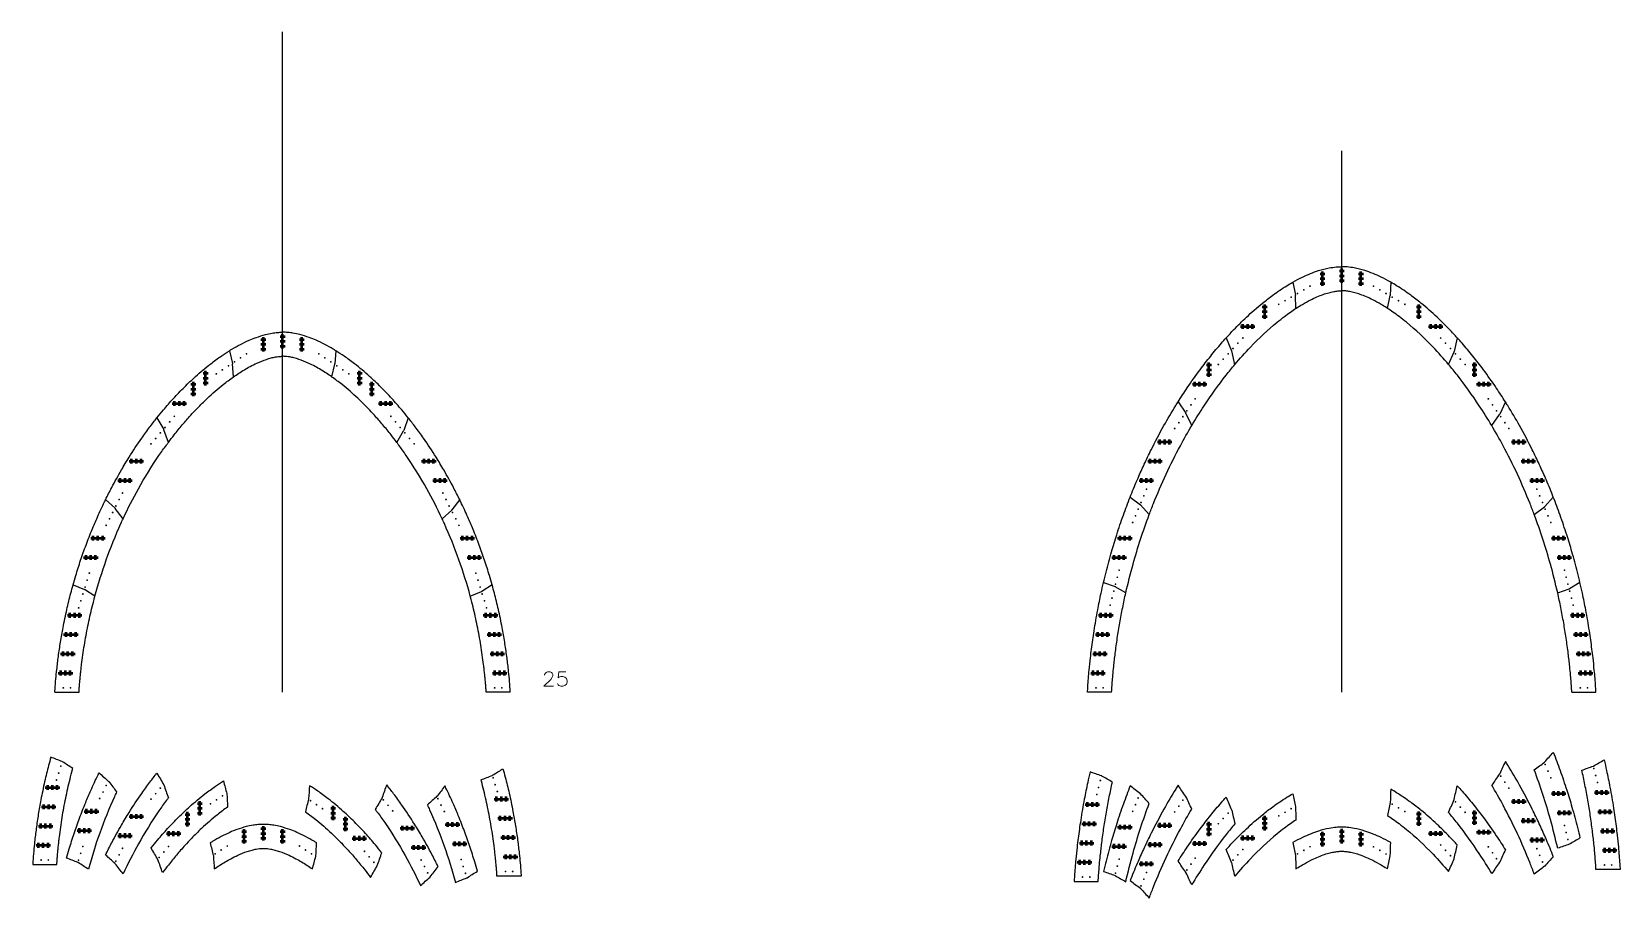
# Model space of a CAD drawing. Header units: inches. Extents: x -241 to 12541, y -1696 to 1281.
# Drawn here: x 6988 to 8308, y -1512 to -792 of the extents above; entities that cross this region are included whole.
import ezdxf

# ---------------------------------------------------------------- set-up
doc = ezdxf.new("R2010")
doc.units = ezdxf.units.IN
doc.header["$MEASUREMENT"] = 0
doc.header["$PDMODE"] = 2
doc.header["$PDSIZE"] = 2
for name, color, linetype, lineweight in [('Annotation', 7, 'Continuous', 9), ('Drilling', 3, 'Continuous', 13), ('Engrave', 4, 'Continuous', 50)]:
    doc.layers.add(name, color=color, linetype=linetype, lineweight=lineweight)

# ---------------------------------------------------------------- blocks, each defined once
blk = doc.blocks.new('*U1942')
at = {"layer": 'Engrave'}
blk.add_point((0, 0), dxfattribs=at)
blk = doc.blocks.new('*U1943')
at = {"layer": 'Engrave', "color": 0, "linetype": 'ByBlock', "lineweight": -2, "transparency": 16777216}
for p in [(0, 0), (4, 0), (8, 0)]:
    blk.add_blockref('*U1942', p, dxfattribs=at)
blk = doc.blocks.new('*U1944')
at = {"layer": 'Engrave'}
blk.add_point((0, 0), dxfattribs=at)
blk = doc.blocks.new('*U1945')
at = {"layer": 'Engrave', "color": 0, "linetype": 'ByBlock', "lineweight": -2, "transparency": 16777216}
for p in [(0, 0), (4, 0), (8, 0)]:
    blk.add_blockref('*U1944', p, dxfattribs=at)
blk = doc.blocks.new('*U1946')
at = {"layer": 'Engrave'}
blk.add_point((0, 0), dxfattribs=at)
blk = doc.blocks.new('*U1947')
at = {"layer": 'Engrave', "color": 0, "linetype": 'ByBlock', "lineweight": -2, "transparency": 16777216}
for p in [(0, 0), (4, 0), (8, 0)]:
    blk.add_blockref('*U1946', p, dxfattribs=at)
blk = doc.blocks.new('*U1948')
at = {"layer": 'Engrave'}
blk.add_point((0, 0), dxfattribs=at)
blk = doc.blocks.new('*U1949')
at = {"layer": 'Engrave', "color": 0, "linetype": 'ByBlock', "lineweight": -2, "transparency": 16777216}
for p in [(0, 0), (4, 0), (8, 0)]:
    blk.add_blockref('*U1948', p, dxfattribs=at)
blk = doc.blocks.new('*U1950')
at = {"layer": 'Engrave'}
blk.add_point((0, 0), dxfattribs=at)
blk = doc.blocks.new('*U1951')
at = {"layer": 'Engrave', "color": 0, "linetype": 'ByBlock', "lineweight": -2, "transparency": 16777216}
for p in [(0, 0), (4, 0), (8, 0)]:
    blk.add_blockref('*U1950', p, dxfattribs=at)
blk = doc.blocks.new('*U1952')
at = {"layer": 'Engrave'}
blk.add_point((0, 0), dxfattribs=at)
blk = doc.blocks.new('*U1953')
at = {"layer": 'Engrave', "color": 0, "linetype": 'ByBlock', "lineweight": -2, "transparency": 16777216}
for p in [(0, 0), (4, 0), (8, 0)]:
    blk.add_blockref('*U1952', p, dxfattribs=at)
blk = doc.blocks.new('*U1954')
at = {"layer": 'Engrave'}
blk.add_point((0, 0), dxfattribs=at)
blk = doc.blocks.new('*U1955')
at = {"layer": 'Engrave', "color": 0, "linetype": 'ByBlock', "lineweight": -2, "transparency": 16777216}
for p in [(0, 0), (4, 0), (8, 0)]:
    blk.add_blockref('*U1954', p, dxfattribs=at)
blk = doc.blocks.new('*U1956')
at = {"layer": 'Engrave'}
blk.add_point((0, 0), dxfattribs=at)
blk = doc.blocks.new('*U1957')
at = {"layer": 'Engrave', "color": 0, "linetype": 'ByBlock', "lineweight": -2, "transparency": 16777216}
for p in [(0, 0), (4, 0), (8, 0)]:
    blk.add_blockref('*U1956', p, dxfattribs=at)
blk = doc.blocks.new('*U1958')
at = {"layer": 'Engrave'}
blk.add_point((0, 0), dxfattribs=at)
blk = doc.blocks.new('*U1959')
at = {"layer": 'Engrave', "color": 0, "linetype": 'ByBlock', "lineweight": -2, "transparency": 16777216}
for p in [(0, 0), (4, 0), (8, 0)]:
    blk.add_blockref('*U1958', p, dxfattribs=at)
blk = doc.blocks.new('*U1960')
at = {"layer": 'Engrave'}
blk.add_point((0, 0), dxfattribs=at)
blk = doc.blocks.new('*U1961')
at = {"layer": 'Engrave', "color": 0, "linetype": 'ByBlock', "lineweight": -2, "transparency": 16777216}
for p in [(0, 0), (4, 0), (8, 0)]:
    blk.add_blockref('*U1960', p, dxfattribs=at)
blk = doc.blocks.new('*U1962')
at = {"layer": 'Engrave'}
blk.add_point((0, 0), dxfattribs=at)
blk = doc.blocks.new('*U1963')
at = {"layer": 'Engrave', "color": 0, "linetype": 'ByBlock', "lineweight": -2, "transparency": 16777216}
for p in [(0, 0), (4, 0), (8, 0)]:
    blk.add_blockref('*U1962', p, dxfattribs=at)
blk = doc.blocks.new('*U1964')
at = {"layer": 'Engrave'}
blk.add_point((0, 0), dxfattribs=at)
blk = doc.blocks.new('*U1965')
at = {"layer": 'Engrave', "color": 0, "linetype": 'ByBlock', "lineweight": -2, "transparency": 16777216}
for p in [(0, 0), (4, 0), (8, 0)]:
    blk.add_blockref('*U1964', p, dxfattribs=at)
blk = doc.blocks.new('*U1966')
at = {"layer": 'Engrave'}
blk.add_point((0, 0), dxfattribs=at)
blk = doc.blocks.new('*U1967')
at = {"layer": 'Engrave', "color": 0, "linetype": 'ByBlock', "lineweight": -2, "transparency": 16777216}
for p in [(0, 0), (4, 0), (8, 0)]:
    blk.add_blockref('*U1966', p, dxfattribs=at)
blk = doc.blocks.new('*U1968')
at = {"layer": 'Engrave'}
blk.add_point((0, 0), dxfattribs=at)
blk = doc.blocks.new('*U1969')
at = {"layer": 'Engrave', "color": 0, "linetype": 'ByBlock', "lineweight": -2, "transparency": 16777216}
for p in [(0, 0), (4, 0), (8, 0)]:
    blk.add_blockref('*U1968', p, dxfattribs=at)
blk = doc.blocks.new('*U1970')
at = {"layer": 'Engrave'}
blk.add_point((0, 0), dxfattribs=at)
blk = doc.blocks.new('*U1971')
at = {"layer": 'Engrave', "color": 0, "linetype": 'ByBlock', "lineweight": -2, "transparency": 16777216}
for p in [(0, 0), (4, 0), (8, 0)]:
    blk.add_blockref('*U1970', p, dxfattribs=at)
blk = doc.blocks.new('*U1972')
at = {"layer": 'Engrave'}
blk.add_point((0, 0), dxfattribs=at)
blk = doc.blocks.new('*U1973')
at = {"layer": 'Engrave', "color": 0, "linetype": 'ByBlock', "lineweight": -2, "transparency": 16777216}
for p in [(0, 0), (4, 0), (8, 0)]:
    blk.add_blockref('*U1972', p, dxfattribs=at)
blk = doc.blocks.new('*U1974')
at = {"layer": 'Engrave'}
blk.add_point((0, 0), dxfattribs=at)
blk = doc.blocks.new('*U1975')
at = {"layer": 'Engrave', "color": 0, "linetype": 'ByBlock', "lineweight": -2, "transparency": 16777216}
for p in [(0, 0), (4, 0), (8, 0)]:
    blk.add_blockref('*U1974', p, dxfattribs=at)
blk = doc.blocks.new('*U1976')
at = {"layer": 'Engrave'}
blk.add_point((0, 0), dxfattribs=at)
blk = doc.blocks.new('*U1977')
at = {"layer": 'Engrave', "color": 0, "linetype": 'ByBlock', "lineweight": -2, "transparency": 16777216}
for p in [(0, 0), (4, 0), (8, 0)]:
    blk.add_blockref('*U1976', p, dxfattribs=at)
blk = doc.blocks.new('*U1978')
at = {"layer": 'Engrave'}
blk.add_point((0, 0), dxfattribs=at)
blk = doc.blocks.new('*U1979')
at = {"layer": 'Engrave', "color": 0, "linetype": 'ByBlock', "lineweight": -2, "transparency": 16777216}
for p in [(0, 0), (4, 0), (8, 0)]:
    blk.add_blockref('*U1978', p, dxfattribs=at)
blk = doc.blocks.new('*U1980')
at = {"layer": 'Engrave'}
blk.add_point((0, 0), dxfattribs=at)
blk = doc.blocks.new('*U1981')
at = {"layer": 'Engrave', "color": 0, "linetype": 'ByBlock', "lineweight": -2, "transparency": 16777216}
for p in [(0, 0), (4, 0), (8, 0)]:
    blk.add_blockref('*U1980', p, dxfattribs=at)
blk = doc.blocks.new('*U1982')
at = {"layer": 'Engrave'}
blk.add_point((0, 0), dxfattribs=at)
blk = doc.blocks.new('*U1983')
at = {"layer": 'Engrave', "color": 0, "linetype": 'ByBlock', "lineweight": -2, "transparency": 16777216}
for p in [(0, 0), (4, 0), (8, 0)]:
    blk.add_blockref('*U1982', p, dxfattribs=at)
blk = doc.blocks.new('*U1984')
at = {"layer": 'Engrave'}
blk.add_point((0, 0), dxfattribs=at)
blk = doc.blocks.new('*U1985')
at = {"layer": 'Engrave', "color": 0, "linetype": 'ByBlock', "lineweight": -2, "transparency": 16777216}
for p in [(0, 0), (4, 0), (8, 0)]:
    blk.add_blockref('*U1984', p, dxfattribs=at)
blk = doc.blocks.new('*U1986')
at = {"layer": 'Engrave'}
blk.add_point((0, 0), dxfattribs=at)
blk = doc.blocks.new('*U1987')
at = {"layer": 'Engrave', "color": 0, "linetype": 'ByBlock', "lineweight": -2, "transparency": 16777216}
for p in [(0, 0), (4, 0), (8, 0)]:
    blk.add_blockref('*U1986', p, dxfattribs=at)
blk = doc.blocks.new('*U1988')
at = {"layer": 'Engrave'}
blk.add_point((0, 0), dxfattribs=at)
blk = doc.blocks.new('*U1989')
at = {"layer": 'Engrave', "color": 0, "linetype": 'ByBlock', "lineweight": -2, "transparency": 16777216}
for p in [(0, 0), (4, 0), (8, 0)]:
    blk.add_blockref('*U1988', p, dxfattribs=at)
blk = doc.blocks.new('*U1990')
at = {"layer": 'Engrave'}
blk.add_point((0, 0), dxfattribs=at)
blk = doc.blocks.new('*U1991')
at = {"layer": 'Engrave', "color": 0, "linetype": 'ByBlock', "lineweight": -2, "transparency": 16777216}
for p in [(0, 0), (4, 0), (8, 0)]:
    blk.add_blockref('*U1990', p, dxfattribs=at)
blk = doc.blocks.new('*U1992')
at = {"layer": 'Engrave'}
blk.add_point((0, 0), dxfattribs=at)
blk = doc.blocks.new('*U1993')
at = {"layer": 'Engrave', "color": 0, "linetype": 'ByBlock', "lineweight": -2, "transparency": 16777216}
for p in [(0, 0), (4, 0), (8, 0)]:
    blk.add_blockref('*U1992', p, dxfattribs=at)
blk = doc.blocks.new('*U1994')
at = {"layer": 'Engrave'}
blk.add_point((0, 0), dxfattribs=at)
blk = doc.blocks.new('*U1995')
at = {"layer": 'Engrave', "color": 0, "linetype": 'ByBlock', "lineweight": -2, "transparency": 16777216}
for p in [(0, 0), (4, 0), (8, 0)]:
    blk.add_blockref('*U1994', p, dxfattribs=at)
blk = doc.blocks.new('*U1996')
at = {"layer": 'Engrave'}
blk.add_point((0, 0), dxfattribs=at)
blk = doc.blocks.new('*U1997')
at = {"layer": 'Engrave', "color": 0, "linetype": 'ByBlock', "lineweight": -2, "transparency": 16777216}
for p in [(0, 0), (4, 0), (8, 0)]:
    blk.add_blockref('*U1996', p, dxfattribs=at)
blk = doc.blocks.new('*U1998')
at = {"layer": 'Engrave'}
blk.add_point((0, 0), dxfattribs=at)
blk = doc.blocks.new('*U1999')
at = {"layer": 'Engrave', "color": 0, "linetype": 'ByBlock', "lineweight": -2, "transparency": 16777216}
for p in [(0, 0), (4, 0), (8, 0)]:
    blk.add_blockref('*U1998', p, dxfattribs=at)
blk = doc.blocks.new('*U2000')
at = {"layer": 'Engrave'}
blk.add_point((0, 0), dxfattribs=at)
blk = doc.blocks.new('*U2001')
at = {"layer": 'Engrave', "color": 0, "linetype": 'ByBlock', "lineweight": -2, "transparency": 16777216}
for p in [(0, 0), (4, 0), (8, 0)]:
    blk.add_blockref('*U2000', p, dxfattribs=at)
blk = doc.blocks.new('*U2002')
at = {"layer": 'Engrave'}
blk.add_point((0, 0), dxfattribs=at)
blk = doc.blocks.new('*U2003')
at = {"layer": 'Engrave', "color": 0, "linetype": 'ByBlock', "lineweight": -2, "transparency": 16777216}
for p in [(0, 0), (4, 0), (8, 0)]:
    blk.add_blockref('*U2002', p, dxfattribs=at)
blk = doc.blocks.new('*U2004')
at = {"layer": 'Engrave'}
blk.add_point((0, 0), dxfattribs=at)
blk = doc.blocks.new('*U2005')
at = {"layer": 'Engrave', "color": 0, "linetype": 'ByBlock', "lineweight": -2, "transparency": 16777216}
for p in [(0, 0), (4, 0), (8, 0)]:
    blk.add_blockref('*U2004', p, dxfattribs=at)
blk = doc.blocks.new('*U2006')
at = {"layer": 'Engrave'}
blk.add_point((0, 0), dxfattribs=at)
blk = doc.blocks.new('*U2007')
at = {"layer": 'Engrave', "color": 0, "linetype": 'ByBlock', "lineweight": -2, "transparency": 16777216}
for p in [(0, 0), (4, 0), (8, 0)]:
    blk.add_blockref('*U2006', p, dxfattribs=at)
blk = doc.blocks.new('*U2008')
at = {"layer": 'Engrave'}
blk.add_point((0, 0), dxfattribs=at)
blk = doc.blocks.new('*U2009')
at = {"layer": 'Engrave', "color": 0, "linetype": 'ByBlock', "lineweight": -2, "transparency": 16777216}
for p in [(0, 0), (4, 0), (8, 0)]:
    blk.add_blockref('*U2008', p, dxfattribs=at)
blk = doc.blocks.new('*U2010')
at = {"layer": 'Engrave'}
blk.add_point((0, 0), dxfattribs=at)
blk = doc.blocks.new('*U2011')
at = {"layer": 'Engrave', "color": 0, "linetype": 'ByBlock', "lineweight": -2, "transparency": 16777216}
for p in [(0, 0), (4, 0), (8, 0)]:
    blk.add_blockref('*U2010', p, dxfattribs=at)
blk = doc.blocks.new('*U2012')
at = {"layer": 'Engrave'}
blk.add_point((0, 0), dxfattribs=at)
blk = doc.blocks.new('*U2013')
at = {"layer": 'Engrave', "color": 0, "linetype": 'ByBlock', "lineweight": -2, "transparency": 16777216}
for p in [(0, 0), (4, 0), (8, 0)]:
    blk.add_blockref('*U2012', p, dxfattribs=at)
blk = doc.blocks.new('*U2014')
at = {"layer": 'Engrave'}
blk.add_point((0, 0), dxfattribs=at)
blk = doc.blocks.new('*U2015')
at = {"layer": 'Engrave', "color": 0, "linetype": 'ByBlock', "lineweight": -2, "transparency": 16777216}
for p in [(0, 0), (4, 0), (8, 0)]:
    blk.add_blockref('*U2014', p, dxfattribs=at)
blk = doc.blocks.new('*U2016')
at = {"layer": 'Engrave'}
blk.add_point((0, 0), dxfattribs=at)
blk = doc.blocks.new('*U2017')
at = {"layer": 'Engrave', "color": 0, "linetype": 'ByBlock', "lineweight": -2, "transparency": 16777216}
for p in [(0, 0), (4, 0), (8, 0)]:
    blk.add_blockref('*U2016', p, dxfattribs=at)
blk = doc.blocks.new('*U2018')
at = {"layer": 'Engrave'}
blk.add_point((0, 0), dxfattribs=at)
blk = doc.blocks.new('*U2019')
at = {"layer": 'Engrave', "color": 0, "linetype": 'ByBlock', "lineweight": -2, "transparency": 16777216}
for p in [(0, 0), (4, 0), (8, 0)]:
    blk.add_blockref('*U2018', p, dxfattribs=at)
blk = doc.blocks.new('*U2020')
at = {"layer": 'Engrave'}
blk.add_point((0, 0), dxfattribs=at)
blk = doc.blocks.new('*U2021')
at = {"layer": 'Engrave', "color": 0, "linetype": 'ByBlock', "lineweight": -2, "transparency": 16777216}
for p in [(0, 0), (4, 0), (8, 0)]:
    blk.add_blockref('*U2020', p, dxfattribs=at)
blk = doc.blocks.new('*U2022')
at = {"layer": 'Engrave'}
blk.add_point((0, 0), dxfattribs=at)
blk = doc.blocks.new('*U2023')
at = {"layer": 'Engrave', "color": 0, "linetype": 'ByBlock', "lineweight": -2, "transparency": 16777216}
for p in [(0, 0), (4, 0), (8, 0)]:
    blk.add_blockref('*U2022', p, dxfattribs=at)
blk = doc.blocks.new('*U2024')
at = {"layer": 'Engrave'}
blk.add_point((0, 0), dxfattribs=at)
blk = doc.blocks.new('*U2025')
at = {"layer": 'Engrave', "color": 0, "linetype": 'ByBlock', "lineweight": -2, "transparency": 16777216}
for p in [(0, 0), (4, 0), (8, 0)]:
    blk.add_blockref('*U2024', p, dxfattribs=at)
blk = doc.blocks.new('*U2026')
at = {"layer": 'Engrave'}
blk.add_point((0, 0), dxfattribs=at)
blk = doc.blocks.new('*U2027')
at = {"layer": 'Engrave', "color": 0, "linetype": 'ByBlock', "lineweight": -2, "transparency": 16777216}
for p in [(0, 0), (4, 0), (8, 0)]:
    blk.add_blockref('*U2026', p, dxfattribs=at)
blk = doc.blocks.new('*U2028')
at = {"layer": 'Engrave'}
blk.add_point((0, 0), dxfattribs=at)
blk = doc.blocks.new('*U2029')
at = {"layer": 'Engrave', "color": 0, "linetype": 'ByBlock', "lineweight": -2, "transparency": 16777216}
for p in [(0, 0), (4, 0), (8, 0)]:
    blk.add_blockref('*U2028', p, dxfattribs=at)
blk = doc.blocks.new('*U2030')
at = {"layer": 'Engrave'}
blk.add_point((0, 0), dxfattribs=at)
blk = doc.blocks.new('*U2031')
at = {"layer": 'Engrave', "color": 0, "linetype": 'ByBlock', "lineweight": -2, "transparency": 16777216}
for p in [(0, 0), (4, 0), (8, 0)]:
    blk.add_blockref('*U2030', p, dxfattribs=at)
blk = doc.blocks.new('*U2032')
at = {"layer": 'Engrave'}
blk.add_point((0, 0), dxfattribs=at)
blk = doc.blocks.new('*U2033')
at = {"layer": 'Engrave', "color": 0, "linetype": 'ByBlock', "lineweight": -2, "transparency": 16777216}
for p in [(0, 0), (4, 0), (8, 0)]:
    blk.add_blockref('*U2032', p, dxfattribs=at)
blk = doc.blocks.new('*U2034')
at = {"layer": 'Engrave'}
blk.add_point((0, 0), dxfattribs=at)
blk = doc.blocks.new('*U2035')
at = {"layer": 'Engrave', "color": 0, "linetype": 'ByBlock', "lineweight": -2, "transparency": 16777216}
for p in [(0, 0), (4, 0), (8, 0)]:
    blk.add_blockref('*U2034', p, dxfattribs=at)
blk = doc.blocks.new('*U2036')
at = {"layer": 'Engrave'}
blk.add_point((0, 0), dxfattribs=at)
blk = doc.blocks.new('*U2037')
at = {"layer": 'Engrave', "color": 0, "linetype": 'ByBlock', "lineweight": -2, "transparency": 16777216}
for p in [(0, 0), (4, 0), (8, 0)]:
    blk.add_blockref('*U2036', p, dxfattribs=at)
blk = doc.blocks.new('*U2038')
at = {"layer": 'Engrave'}
blk.add_point((0, 0), dxfattribs=at)
blk = doc.blocks.new('*U2039')
at = {"layer": 'Engrave', "color": 0, "linetype": 'ByBlock', "lineweight": -2, "transparency": 16777216}
for p in [(0, 0), (4, 0), (8, 0)]:
    blk.add_blockref('*U2038', p, dxfattribs=at)
blk = doc.blocks.new('*U2040')
at = {"layer": 'Engrave'}
blk.add_point((0, 0), dxfattribs=at)
blk = doc.blocks.new('*U2041')
at = {"layer": 'Engrave', "color": 0, "linetype": 'ByBlock', "lineweight": -2, "transparency": 16777216}
for p in [(0, 0), (4, 0), (8, 0)]:
    blk.add_blockref('*U2040', p, dxfattribs=at)
blk = doc.blocks.new('*U2042')
at = {"layer": 'Engrave'}
blk.add_point((0, 0), dxfattribs=at)
blk = doc.blocks.new('*U2043')
at = {"layer": 'Engrave', "color": 0, "linetype": 'ByBlock', "lineweight": -2, "transparency": 16777216}
for p in [(0, 0), (4, 0), (8, 0)]:
    blk.add_blockref('*U2042', p, dxfattribs=at)
blk = doc.blocks.new('*U2044')
at = {"layer": 'Engrave'}
blk.add_point((0, 0), dxfattribs=at)
blk = doc.blocks.new('*U2045')
at = {"layer": 'Engrave', "color": 0, "linetype": 'ByBlock', "lineweight": -2, "transparency": 16777216}
for p in [(0, 0), (4, 0), (8, 0)]:
    blk.add_blockref('*U2044', p, dxfattribs=at)
blk = doc.blocks.new('*U2046')
at = {"layer": 'Engrave'}
blk.add_point((0, 0), dxfattribs=at)
blk = doc.blocks.new('*U2047')
at = {"layer": 'Engrave', "color": 0, "linetype": 'ByBlock', "lineweight": -2, "transparency": 16777216}
for p in [(0, 0), (4, 0), (8, 0)]:
    blk.add_blockref('*U2046', p, dxfattribs=at)
blk = doc.blocks.new('*U2048')
at = {"layer": 'Engrave'}
blk.add_point((0, 0), dxfattribs=at)
blk = doc.blocks.new('*U2049')
at = {"layer": 'Engrave', "color": 0, "linetype": 'ByBlock', "lineweight": -2, "transparency": 16777216}
for p in [(0, 0), (4, 0), (8, 0)]:
    blk.add_blockref('*U2048', p, dxfattribs=at)
blk = doc.blocks.new('*U2050')
at = {"layer": 'Engrave'}
blk.add_point((0, 0), dxfattribs=at)
blk = doc.blocks.new('*U2051')
at = {"layer": 'Engrave', "color": 0, "linetype": 'ByBlock', "lineweight": -2, "transparency": 16777216}
for p in [(0, 0), (4, 0), (8, 0)]:
    blk.add_blockref('*U2050', p, dxfattribs=at)
blk = doc.blocks.new('*U2052')
at = {"layer": 'Engrave'}
blk.add_point((0, 0), dxfattribs=at)
blk = doc.blocks.new('*U2053')
at = {"layer": 'Engrave', "color": 0, "linetype": 'ByBlock', "lineweight": -2, "transparency": 16777216}
for p in [(0, 0), (4, 0), (8, 0)]:
    blk.add_blockref('*U2052', p, dxfattribs=at)
blk = doc.blocks.new('*U2054')
at = {"layer": 'Engrave'}
blk.add_point((0, 0), dxfattribs=at)
blk = doc.blocks.new('*U2055')
at = {"layer": 'Engrave', "color": 0, "linetype": 'ByBlock', "lineweight": -2, "transparency": 16777216}
for p in [(0, 0), (4, 0), (8, 0)]:
    blk.add_blockref('*U2054', p, dxfattribs=at)
blk = doc.blocks.new('*U2056')
at = {"layer": 'Engrave'}
blk.add_point((0, 0), dxfattribs=at)
blk = doc.blocks.new('*U2057')
at = {"layer": 'Engrave', "color": 0, "linetype": 'ByBlock', "lineweight": -2, "transparency": 16777216}
for p in [(0, 0), (4, 0), (8, 0)]:
    blk.add_blockref('*U2056', p, dxfattribs=at)
blk = doc.blocks.new('*U2058')
at = {"layer": 'Engrave'}
blk.add_point((0, 0), dxfattribs=at)
blk = doc.blocks.new('*U2059')
at = {"layer": 'Engrave', "color": 0, "linetype": 'ByBlock', "lineweight": -2, "transparency": 16777216}
for p in [(0, 0), (4, 0), (8, 0)]:
    blk.add_blockref('*U2058', p, dxfattribs=at)
blk = doc.blocks.new('*U2060')
at = {"layer": 'Engrave'}
blk.add_point((0, 0), dxfattribs=at)
blk = doc.blocks.new('*U2061')
at = {"layer": 'Engrave', "color": 0, "linetype": 'ByBlock', "lineweight": -2, "transparency": 16777216}
for p in [(0, 0), (4, 0), (8, 0)]:
    blk.add_blockref('*U2060', p, dxfattribs=at)
blk = doc.blocks.new('*U2062')
at = {"layer": 'Engrave'}
blk.add_point((0, 0), dxfattribs=at)
blk = doc.blocks.new('*U2063')
at = {"layer": 'Engrave', "color": 0, "linetype": 'ByBlock', "lineweight": -2, "transparency": 16777216}
for p in [(0, 0), (4, 0), (8, 0)]:
    blk.add_blockref('*U2062', p, dxfattribs=at)
blk = doc.blocks.new('*U2064')
at = {"layer": 'Engrave'}
blk.add_point((0, 0), dxfattribs=at)
blk = doc.blocks.new('*U2065')
at = {"layer": 'Engrave', "color": 0, "linetype": 'ByBlock', "lineweight": -2, "transparency": 16777216}
for p in [(0, 0), (4, 0), (8, 0)]:
    blk.add_blockref('*U2064', p, dxfattribs=at)
blk = doc.blocks.new('*U2066')
at = {"layer": 'Engrave'}
blk.add_point((0, 0), dxfattribs=at)
blk = doc.blocks.new('*U2067')
at = {"layer": 'Engrave', "color": 0, "linetype": 'ByBlock', "lineweight": -2, "transparency": 16777216}
for p in [(0, 0), (4, 0), (8, 0)]:
    blk.add_blockref('*U2066', p, dxfattribs=at)
blk = doc.blocks.new('*U2094')
at = {"layer": 'Engrave'}
blk.add_point((0, 0), dxfattribs=at)
blk = doc.blocks.new('*U2095')
at = {"layer": 'Engrave', "color": 0, "linetype": 'ByBlock', "lineweight": -2, "transparency": 16777216}
for p in [(0, 0), (4, 0), (8, 0)]:
    blk.add_blockref('*U2094', p, dxfattribs=at)
blk = doc.blocks.new('*U2098')
at = {"layer": 'Engrave'}
blk.add_point((0, 0), dxfattribs=at)
blk = doc.blocks.new('*U2099')
at = {"layer": 'Engrave', "color": 0, "linetype": 'ByBlock', "lineweight": -2, "transparency": 16777216}
for p in [(0, 0), (4, 0), (8, 0)]:
    blk.add_blockref('*U2098', p, dxfattribs=at)
blk = doc.blocks.new('*U2100')
at = {"layer": 'Engrave'}
blk.add_point((0, 0), dxfattribs=at)
blk = doc.blocks.new('*U2101')
at = {"layer": 'Engrave', "color": 0, "linetype": 'ByBlock', "lineweight": -2, "transparency": 16777216}
for p in [(0, 0), (4, 0), (8, 0)]:
    blk.add_blockref('*U2100', p, dxfattribs=at)
blk = doc.blocks.new('*U2102')
at = {"layer": 'Engrave'}
blk.add_point((0, 0), dxfattribs=at)
blk = doc.blocks.new('*U2103')
at = {"layer": 'Engrave', "color": 0, "linetype": 'ByBlock', "lineweight": -2, "transparency": 16777216}
for p in [(0, 0), (4, 0), (8, 0)]:
    blk.add_blockref('*U2102', p, dxfattribs=at)
blk = doc.blocks.new('*U2104')
at = {"layer": 'Engrave'}
blk.add_point((0, 0), dxfattribs=at)
blk = doc.blocks.new('*U2105')
at = {"layer": 'Engrave', "color": 0, "linetype": 'ByBlock', "lineweight": -2, "transparency": 16777216}
for p in [(0, 0), (4, 0), (8, 0)]:
    blk.add_blockref('*U2104', p, dxfattribs=at)
blk = doc.blocks.new('*U2106')
at = {"layer": 'Engrave'}
blk.add_point((0, 0), dxfattribs=at)
blk = doc.blocks.new('*U2107')
at = {"layer": 'Engrave', "color": 0, "linetype": 'ByBlock', "lineweight": -2, "transparency": 16777216}
for p in [(0, 0), (4, 0), (8, 0)]:
    blk.add_blockref('*U2106', p, dxfattribs=at)
blk = doc.blocks.new('*U2108')
at = {"layer": 'Engrave'}
blk.add_point((0, 0), dxfattribs=at)
blk = doc.blocks.new('*U2109')
at = {"layer": 'Engrave', "color": 0, "linetype": 'ByBlock', "lineweight": -2, "transparency": 16777216}
for p in [(0, 0), (4, 0), (8, 0)]:
    blk.add_blockref('*U2108', p, dxfattribs=at)
blk = doc.blocks.new('*U2110')
at = {"layer": 'Engrave'}
blk.add_point((0, 0), dxfattribs=at)
blk = doc.blocks.new('*U2111')
at = {"layer": 'Engrave', "color": 0, "linetype": 'ByBlock', "lineweight": -2, "transparency": 16777216}
for p in [(0, 0), (4, 0), (8, 0)]:
    blk.add_blockref('*U2110', p, dxfattribs=at)
blk = doc.blocks.new('*U2112')
at = {"layer": 'Engrave'}
blk.add_point((0, 0), dxfattribs=at)
blk = doc.blocks.new('*U2113')
at = {"layer": 'Engrave', "color": 0, "linetype": 'ByBlock', "lineweight": -2, "transparency": 16777216}
for p in [(0, 0), (4, 0), (8, 0)]:
    blk.add_blockref('*U2112', p, dxfattribs=at)
blk = doc.blocks.new('*U2114')
at = {"layer": 'Engrave'}
blk.add_point((0, 0), dxfattribs=at)
blk = doc.blocks.new('*U2115')
at = {"layer": 'Engrave', "color": 0, "linetype": 'ByBlock', "lineweight": -2, "transparency": 16777216}
for p in [(0, 0), (4, 0), (8, 0)]:
    blk.add_blockref('*U2114', p, dxfattribs=at)
blk = doc.blocks.new('*U2116')
at = {"layer": 'Engrave'}
blk.add_point((0, 0), dxfattribs=at)
blk = doc.blocks.new('*U2117')
at = {"layer": 'Engrave', "color": 0, "linetype": 'ByBlock', "lineweight": -2, "transparency": 16777216}
for p in [(0, 0), (4, 0), (8, 0)]:
    blk.add_blockref('*U2116', p, dxfattribs=at)
blk = doc.blocks.new('*U2118')
at = {"layer": 'Engrave'}
blk.add_point((0, 0), dxfattribs=at)
blk = doc.blocks.new('*U2119')
at = {"layer": 'Engrave', "color": 0, "linetype": 'ByBlock', "lineweight": -2, "transparency": 16777216}
for p in [(0, 0), (4, 0), (8, 0)]:
    blk.add_blockref('*U2118', p, dxfattribs=at)
blk = doc.blocks.new('*U2120')
at = {"layer": 'Engrave'}
blk.add_point((0, 0), dxfattribs=at)
blk = doc.blocks.new('*U2121')
at = {"layer": 'Engrave', "color": 0, "linetype": 'ByBlock', "lineweight": -2, "transparency": 16777216}
for p in [(0, 0), (4, 0), (8, 0)]:
    blk.add_blockref('*U2120', p, dxfattribs=at)
blk = doc.blocks.new('*U2122')
at = {"layer": 'Engrave'}
blk.add_point((0, 0), dxfattribs=at)
blk = doc.blocks.new('*U2123')
at = {"layer": 'Engrave', "color": 0, "linetype": 'ByBlock', "lineweight": -2, "transparency": 16777216}
for p in [(0, 0), (4, 0), (8, 0)]:
    blk.add_blockref('*U2122', p, dxfattribs=at)
blk = doc.blocks.new('*U2124')
at = {"layer": 'Engrave'}
blk.add_point((0, 0), dxfattribs=at)
blk = doc.blocks.new('*U2125')
at = {"layer": 'Engrave', "color": 0, "linetype": 'ByBlock', "lineweight": -2, "transparency": 16777216}
for p in [(0, 0), (4, 0), (8, 0)]:
    blk.add_blockref('*U2124', p, dxfattribs=at)
blk = doc.blocks.new('*U2126')
at = {"layer": 'Engrave'}
blk.add_point((0, 0), dxfattribs=at)
blk = doc.blocks.new('*U2127')
at = {"layer": 'Engrave', "color": 0, "linetype": 'ByBlock', "lineweight": -2, "transparency": 16777216}
for p in [(0, 0), (4, 0), (8, 0)]:
    blk.add_blockref('*U2126', p, dxfattribs=at)
blk = doc.blocks.new('*U2128')
at = {"layer": 'Engrave'}
blk.add_point((0, 0), dxfattribs=at)
blk = doc.blocks.new('*U2129')
at = {"layer": 'Engrave', "color": 0, "linetype": 'ByBlock', "lineweight": -2, "transparency": 16777216}
for p in [(0, 0), (4, 0), (8, 0)]:
    blk.add_blockref('*U2128', p, dxfattribs=at)
blk = doc.blocks.new('*U2130')
at = {"layer": 'Engrave'}
blk.add_point((0, 0), dxfattribs=at)
blk = doc.blocks.new('*U2131')
at = {"layer": 'Engrave', "color": 0, "linetype": 'ByBlock', "lineweight": -2, "transparency": 16777216}
for p in [(0, 0), (4, 0), (8, 0)]:
    blk.add_blockref('*U2130', p, dxfattribs=at)
blk = doc.blocks.new('*U2132')
at = {"layer": 'Engrave'}
blk.add_point((0, 0), dxfattribs=at)
blk = doc.blocks.new('*U2133')
at = {"layer": 'Engrave', "color": 0, "linetype": 'ByBlock', "lineweight": -2, "transparency": 16777216}
for p in [(0, 0), (4, 0), (8, 0)]:
    blk.add_blockref('*U2132', p, dxfattribs=at)
blk = doc.blocks.new('*U2134')
at = {"layer": 'Engrave'}
blk.add_point((0, 0), dxfattribs=at)
blk = doc.blocks.new('*U2135')
at = {"layer": 'Engrave', "color": 0, "linetype": 'ByBlock', "lineweight": -2, "transparency": 16777216}
for p in [(0, 0), (4, 0), (8, 0)]:
    blk.add_blockref('*U2134', p, dxfattribs=at)
blk = doc.blocks.new('*U2136')
at = {"layer": 'Engrave'}
blk.add_point((0, 0), dxfattribs=at)
blk = doc.blocks.new('*U2137')
at = {"layer": 'Engrave', "color": 0, "linetype": 'ByBlock', "lineweight": -2, "transparency": 16777216}
for p in [(0, 0), (4, 0), (8, 0)]:
    blk.add_blockref('*U2136', p, dxfattribs=at)
blk = doc.blocks.new('*U2138')
at = {"layer": 'Engrave'}
blk.add_point((0, 0), dxfattribs=at)
blk = doc.blocks.new('*U2139')
at = {"layer": 'Engrave', "color": 0, "linetype": 'ByBlock', "lineweight": -2, "transparency": 16777216}
for p in [(0, 0), (4, 0), (8, 0)]:
    blk.add_blockref('*U2138', p, dxfattribs=at)
blk = doc.blocks.new('*U2140')
at = {"layer": 'Engrave'}
blk.add_point((0, 0), dxfattribs=at)
blk = doc.blocks.new('*U2141')
at = {"layer": 'Engrave', "color": 0, "linetype": 'ByBlock', "lineweight": -2, "transparency": 16777216}
for p in [(0, 0), (4, 0), (8, 0)]:
    blk.add_blockref('*U2140', p, dxfattribs=at)
blk = doc.blocks.new('*U2146')
at = {"layer": 'Engrave'}
blk.add_point((0, 0), dxfattribs=at)
blk = doc.blocks.new('*U2147')
at = {"layer": 'Engrave', "color": 0, "linetype": 'ByBlock', "lineweight": -2, "transparency": 16777216}
for p in [(0, 0), (4, 0), (8, 0)]:
    blk.add_blockref('*U2146', p, dxfattribs=at)
blk = doc.blocks.new('*U2148')
at = {"layer": 'Engrave'}
blk.add_point((0, 0), dxfattribs=at)
blk = doc.blocks.new('*U2149')
at = {"layer": 'Engrave', "color": 0, "linetype": 'ByBlock', "lineweight": -2, "transparency": 16777216}
for p in [(0, 0), (4, 0), (8, 0)]:
    blk.add_blockref('*U2148', p, dxfattribs=at)
blk = doc.blocks.new('*U2142')
at = {"layer": 'Engrave'}
blk.add_point((0, 0), dxfattribs=at)
blk = doc.blocks.new('*U2143')
at = {"layer": 'Engrave', "color": 0, "linetype": 'ByBlock', "lineweight": -2, "transparency": 16777216}
for p in [(0, 0), (4, 0), (8, 0)]:
    blk.add_blockref('*U2142', p, dxfattribs=at)
blk = doc.blocks.new('*U2144')
at = {"layer": 'Engrave'}
blk.add_point((0, 0), dxfattribs=at)
blk = doc.blocks.new('*U2145')
at = {"layer": 'Engrave', "color": 0, "linetype": 'ByBlock', "lineweight": -2, "transparency": 16777216}
for p in [(0, 0), (4, 0), (8, 0)]:
    blk.add_blockref('*U2144', p, dxfattribs=at)
blk = doc.blocks.new('*U2150')
at = {"layer": 'Engrave'}
blk.add_point((0, 0), dxfattribs=at)
blk = doc.blocks.new('*U2151')
at = {"layer": 'Engrave', "color": 0, "linetype": 'ByBlock', "lineweight": -2, "transparency": 16777216}
for p in [(0, 0), (4, 0), (8, 0)]:
    blk.add_blockref('*U2150', p, dxfattribs=at)
blk = doc.blocks.new('*U2152')
at = {"layer": 'Engrave'}
blk.add_point((0, 0), dxfattribs=at)
blk = doc.blocks.new('*U2153')
at = {"layer": 'Engrave', "color": 0, "linetype": 'ByBlock', "lineweight": -2, "transparency": 16777216}
for p in [(0, 0), (4, 0), (8, 0)]:
    blk.add_blockref('*U2152', p, dxfattribs=at)
blk = doc.blocks.new('*U2154')
at = {"layer": 'Engrave'}
blk.add_point((0, 0), dxfattribs=at)
blk = doc.blocks.new('*U2155')
at = {"layer": 'Engrave', "color": 0, "linetype": 'ByBlock', "lineweight": -2, "transparency": 16777216}
for p in [(0, 0), (4, 0), (8, 0)]:
    blk.add_blockref('*U2154', p, dxfattribs=at)
blk = doc.blocks.new('*U2156')
at = {"layer": 'Engrave'}
blk.add_point((0, 0), dxfattribs=at)
blk = doc.blocks.new('*U2157')
at = {"layer": 'Engrave', "color": 0, "linetype": 'ByBlock', "lineweight": -2, "transparency": 16777216}
for p in [(0, 0), (4, 0), (8, 0)]:
    blk.add_blockref('*U2156', p, dxfattribs=at)
blk = doc.blocks.new('*U2162')
at = {"layer": 'Engrave'}
blk.add_point((0, 0), dxfattribs=at)
blk = doc.blocks.new('*U2163')
at = {"layer": 'Engrave', "color": 0, "linetype": 'ByBlock', "lineweight": -2, "transparency": 16777216}
for p in [(0, 0), (4, 0), (8, 0)]:
    blk.add_blockref('*U2162', p, dxfattribs=at)
blk = doc.blocks.new('*U2158')
at = {"layer": 'Engrave'}
blk.add_point((0, 0), dxfattribs=at)
blk = doc.blocks.new('*U2159')
at = {"layer": 'Engrave', "color": 0, "linetype": 'ByBlock', "lineweight": -2, "transparency": 16777216}
for p in [(0, 0), (4, 0), (8, 0)]:
    blk.add_blockref('*U2158', p, dxfattribs=at)
blk = doc.blocks.new('*U2160')
at = {"layer": 'Engrave'}
blk.add_point((0, 0), dxfattribs=at)
blk = doc.blocks.new('*U2161')
at = {"layer": 'Engrave', "color": 0, "linetype": 'ByBlock', "lineweight": -2, "transparency": 16777216}
for p in [(0, 0), (4, 0), (8, 0)]:
    blk.add_blockref('*U2160', p, dxfattribs=at)
blk = doc.blocks.new('*U2164')
at = {"layer": 'Engrave'}
blk.add_point((0, 0), dxfattribs=at)
blk = doc.blocks.new('*U2165')
at = {"layer": 'Engrave', "color": 0, "linetype": 'ByBlock', "lineweight": -2, "transparency": 16777216}
for p in [(0, 0), (4, 0), (8, 0)]:
    blk.add_blockref('*U2164', p, dxfattribs=at)
blk = doc.blocks.new('*U2166')
at = {"layer": 'Engrave'}
blk.add_point((0, 0), dxfattribs=at)
blk = doc.blocks.new('*U2167')
at = {"layer": 'Engrave', "color": 0, "linetype": 'ByBlock', "lineweight": -2, "transparency": 16777216}
for p in [(0, 0), (4, 0), (8, 0)]:
    blk.add_blockref('*U2166', p, dxfattribs=at)
blk = doc.blocks.new('*U2168')
at = {"layer": 'Engrave'}
blk.add_point((0, 0), dxfattribs=at)
blk = doc.blocks.new('*U2169')
at = {"layer": 'Engrave', "color": 0, "linetype": 'ByBlock', "lineweight": -2, "transparency": 16777216}
for p in [(0, 0), (4, 0), (8, 0)]:
    blk.add_blockref('*U2168', p, dxfattribs=at)
blk = doc.blocks.new('*U2170')
at = {"layer": 'Engrave'}
blk.add_point((0, 0), dxfattribs=at)
blk = doc.blocks.new('*U2171')
at = {"layer": 'Engrave', "color": 0, "linetype": 'ByBlock', "lineweight": -2, "transparency": 16777216}
for p in [(0, 0), (4, 0), (8, 0)]:
    blk.add_blockref('*U2170', p, dxfattribs=at)
blk = doc.blocks.new('*U2172')
at = {"layer": 'Engrave'}
blk.add_point((0, 0), dxfattribs=at)
blk = doc.blocks.new('*U2173')
at = {"layer": 'Engrave', "color": 0, "linetype": 'ByBlock', "lineweight": -2, "transparency": 16777216}
for p in [(0, 0), (4, 0), (8, 0)]:
    blk.add_blockref('*U2172', p, dxfattribs=at)
blk = doc.blocks.new('*U2174')
at = {"layer": 'Engrave'}
blk.add_point((0, 0), dxfattribs=at)
blk = doc.blocks.new('*U2175')
at = {"layer": 'Engrave', "color": 0, "linetype": 'ByBlock', "lineweight": -2, "transparency": 16777216}
for p in [(0, 0), (4, 0), (8, 0)]:
    blk.add_blockref('*U2174', p, dxfattribs=at)
blk = doc.blocks.new('*U2176')
at = {"layer": 'Engrave'}
blk.add_point((0, 0), dxfattribs=at)
blk = doc.blocks.new('*U2177')
at = {"layer": 'Engrave', "color": 0, "linetype": 'ByBlock', "lineweight": -2, "transparency": 16777216}
for p in [(0, 0), (4, 0), (8, 0)]:
    blk.add_blockref('*U2176', p, dxfattribs=at)
blk = doc.blocks.new('*U2178')
at = {"layer": 'Engrave'}
blk.add_point((0, 0), dxfattribs=at)
blk = doc.blocks.new('*U2179')
at = {"layer": 'Engrave', "color": 0, "linetype": 'ByBlock', "lineweight": -2, "transparency": 16777216}
for p in [(0, 0), (4, 0), (8, 0)]:
    blk.add_blockref('*U2178', p, dxfattribs=at)
blk = doc.blocks.new('*U2180')
at = {"layer": 'Engrave'}
blk.add_point((0, 0), dxfattribs=at)
blk = doc.blocks.new('*U2181')
at = {"layer": 'Engrave', "color": 0, "linetype": 'ByBlock', "lineweight": -2, "transparency": 16777216}
for p in [(0, 0), (4, 0), (8, 0)]:
    blk.add_blockref('*U2180', p, dxfattribs=at)
blk = doc.blocks.new('*U2182')
at = {"layer": 'Engrave'}
blk.add_point((0, 0), dxfattribs=at)
blk = doc.blocks.new('*U2183')
at = {"layer": 'Engrave', "color": 0, "linetype": 'ByBlock', "lineweight": -2, "transparency": 16777216}
for p in [(0, 0), (4, 0), (8, 0)]:
    blk.add_blockref('*U2182', p, dxfattribs=at)
blk = doc.blocks.new('*U2184')
at = {"layer": 'Engrave'}
blk.add_point((0, 0), dxfattribs=at)
blk = doc.blocks.new('*U2185')
at = {"layer": 'Engrave', "color": 0, "linetype": 'ByBlock', "lineweight": -2, "transparency": 16777216}
for p in [(0, 0), (4, 0), (8, 0)]:
    blk.add_blockref('*U2184', p, dxfattribs=at)
blk = doc.blocks.new('*U2186')
at = {"layer": 'Engrave'}
blk.add_point((0, 0), dxfattribs=at)
blk = doc.blocks.new('*U2187')
at = {"layer": 'Engrave', "color": 0, "linetype": 'ByBlock', "lineweight": -2, "transparency": 16777216}
for p in [(0, 0), (4, 0), (8, 0)]:
    blk.add_blockref('*U2186', p, dxfattribs=at)
blk = doc.blocks.new('*U2188')
at = {"layer": 'Engrave'}
blk.add_point((0, 0), dxfattribs=at)
blk = doc.blocks.new('*U2189')
at = {"layer": 'Engrave', "color": 0, "linetype": 'ByBlock', "lineweight": -2, "transparency": 16777216}
for p in [(0, 0), (4, 0), (8, 0)]:
    blk.add_blockref('*U2188', p, dxfattribs=at)

msp = doc.modelspace()

# ---------------------------------------------------------------- linework, layer by layer
for p, q in [((7196.45039, -1340.6088), (7196.45039, -791.73489)), ((8076.71694, -1340.6088), (8076.71694, -890.53761)), ((8036.04274, -999.79477), (8038.31305, -1010.50388)), ((8117.39113, -999.79477), (8117.09872, -1010.73798)), ((8038.31305, -1010.50388), (8038.33444, -1010.68456)), ((8038.62685, -1021.62777), (8038.33444, -1010.68456)), ((8076.71694, -1006.9481), (8076.71694, -1006.9481)), ((8076.71694, -1006.9481), (8076.71694, -1006.9481)), ((8076.71694, -1006.9481), (8076.71694, -1006.9481)), ((8076.71694, -1006.9481), (8076.71694, -1006.9481)), ((8114.80702, -1021.62777), (8117.07734, -1010.91866)), ((8117.09872, -1010.73798), (8117.07734, -1010.91866)), ((7980.68779, -1046.10456), (7985.20832, -1056.79319)), ((8172.74608, -1046.10456), (8170.12064, -1057.40894)), ((7152.1874, -1056.80783), (7154.87452, -1067.40772)), ((7154.87452, -1067.40772), (7154.90301, -1067.58762)), ((7155.62296, -1078.49908), (7154.90301, -1067.58762)), ((7237.27782, -1078.49908), (7239.96494, -1067.89919)), ((7239.96494, -1067.89919), (7239.99343, -1067.71929)), ((7240.71338, -1056.80783), (7239.99343, -1067.71929)), ((7985.20832, -1056.79319), (7985.26138, -1056.95648)), ((7987.88682, -1068.26087), (7985.26138, -1056.95648)), ((8165.54706, -1068.26087), (8170.06758, -1057.57224)), ((8170.06758, -1057.57224), (8170.12064, -1057.40894)), ((7940.66514, -1099.29227), (7947.1738, -1108.57334)), ((7947.1738, -1108.57334), (7947.26168, -1108.72554)), ((7952.04499, -1119.00274), (7947.26168, -1108.72554)), ((8212.76873, -1099.29227), (8207.98542, -1109.56947)), ((7092.0354, -1112.53875), (7097.62481, -1122.28394)), ((7300.86539, -1112.53875), (7297.08511, -1123.11796)), ((8201.38888, -1119.00274), (8207.89754, -1109.72167)), ((8207.89754, -1109.72167), (8207.98542, -1109.56947)), ((7097.69904, -1122.44497), (7097.62481, -1122.28394)), ((7101.47932, -1133.02418), (7097.69904, -1122.44497)), ((7291.42147, -1133.02418), (7297.01087, -1123.27899)), ((7297.01087, -1123.27899), (7297.08511, -1123.11796)), ((7049.27747, -1180.54547), (7057.25054, -1187.70387)), ((7057.25054, -1187.70387), (7057.37669, -1187.84034)), ((7063.88747, -1196.35047), (7057.37669, -1187.84034)), ((7343.62331, -1180.54547), (7337.11254, -1189.0556)), ((7900.86827, -1178.37845), (7909.33202, -1184.84642)), ((7909.33202, -1184.84642), (7909.46852, -1184.97246)), ((7916.67832, -1192.99311), (7909.46852, -1184.97246)), ((8236.75555, -1192.99311), (8245.31715, -1186.43483)), ((8245.31715, -1186.43483), (8245.45351, -1186.30864)), ((8252.5656, -1178.37845), (8245.45351, -1186.30864)), ((7329.01331, -1196.35047), (7336.98638, -1189.19207)), ((7336.98638, -1189.19207), (7337.11254, -1189.0556)), ((7022.29383, -1251.39999), (7031.75511, -1255.10382)), ((7370.60696, -1251.39999), (7362.04929, -1256.87727)), ((7878.69955, -1249.48895), (7888.30329, -1252.82048)), ((7888.30329, -1252.82048), (7888.48111, -1252.90245)), ((7897.25155, -1258.04154), (7888.48111, -1252.90245)), ((8274.73432, -1249.48895), (8265.96388, -1254.62804)), ((7031.75511, -1255.10382), (7031.92966, -1255.19276)), ((7040.48732, -1260.67004), (7031.92966, -1255.19276)), ((7352.41346, -1260.67004), (7361.87475, -1256.9662)), ((7361.87475, -1256.9662), (7362.04929, -1256.87727)), ((8256.18232, -1258.04154), (8265.78606, -1254.71001)), ((8265.78606, -1254.71001), (8265.96388, -1254.62804)), ((7007.2059, -1340.6088), (7027.24115, -1340.6088)), ((7385.69488, -1340.6088), (7365.65963, -1340.6088)), ((7885.45891, -1340.6088), (7865.42333, -1340.6088)), ((8267.97496, -1340.6088), (8288.01054, -1340.6088)), ((8076.71694, -1472.68805), (8076.71694, -1472.68805)), ((8076.71694, -1472.68805), (8076.71694, -1472.68805))]:
    msp.add_line(p, q)
msp.add_lwpolyline([(8076.71694, -1472.68805), (8076.71694, -1472.68805)], close=True)
for points, knots in [([(8036.04274, -999.79477), (8038.67574, -998.30103), (8045.63041, -994.63525), (8055.71488, -990.50339), (8065.25892, -988.02968), (8071.5584, -987.13247), (8075.06012, -986.95786), (8076.56113, -986.94832), (8076.71694, -986.94804)], [622.6187146187, 622.6187146187, 622.6187146187, 622.6187146187, 636.9462580232, 659.810717243, 674.0327445292, 683.5185741367, 689.8840132814, 690.6212419292, 690.6212419292, 690.6212419292, 690.6212419292]), ([(8117.39113, -999.79477), (8114.75813, -998.30103), (8107.80347, -994.63525), (8097.71899, -990.50339), (8088.17495, -988.02968), (8081.87547, -987.13247), (8078.37375, -986.95786), (8076.87274, -986.94832), (8076.71694, -986.94804)], [622.6187146187, 622.6187146187, 622.6187146187, 622.6187146187, 636.9462580232, 659.810717243, 674.0327445292, 683.5185741367, 689.8840132814, 690.6212419292, 690.6212419292, 690.6212419292, 690.6212419292]), ([(7980.68779, -1046.10456), (7982.79529, -1043.77917), (7988.24695, -1037.93563), (7998.15325, -1028.1128), (8008.97825, -1018.58666), (8020.2276, -1009.84), (8028.68965, -1004.11532), (8034.37467, -1000.74109), (8036.04274, -999.79477)], [508.2665509739, 508.2665509739, 508.2665509739, 508.2665509739, 523.1243425435, 546.0981919121, 574.2963007706, 591.3361302773, 613.5418559669, 622.6187146187, 622.6187146187, 622.6187146187, 622.6187146187]), ([(8172.74608, -1046.10456), (8170.63858, -1043.77917), (8165.18692, -1037.93563), (8155.28062, -1028.1128), (8144.45562, -1018.58666), (8133.20627, -1009.84), (8124.74422, -1004.11532), (8119.0592, -1000.74109), (8117.39113, -999.79477)], [508.2665509739, 508.2665509739, 508.2665509739, 508.2665509739, 523.1243425435, 546.0981919121, 574.2963007706, 591.3361302773, 613.5418559669, 622.6187146187, 622.6187146187, 622.6187146187, 622.6187146187]), ([(8038.62685, -1021.62777), (8038.86372, -1021.47387), (8039.10089, -1021.3207), (8040.87666, -1020.18091), (8042.43031, -1019.22264), (8046.29265, -1016.94372), (8048.60649, -1015.67116), (8052.66856, -1013.62164), (8054.41569, -1012.79921), (8057.88389, -1011.29722), (8059.60794, -1010.61641), (8062.85832, -1009.46919), (8064.39178, -1008.9865), (8067.33739, -1008.18249), (8068.75629, -1007.85518), (8071.23928, -1007.39629), (8072.30718, -1007.24033), (8073.99127, -1007.06449), (8074.63116, -1007.01564), (8075.75496, -1006.96185), (8076.24096, -1006.94948), (8076.71694, -1006.9481)], [607.2615057869, 607.2615057869, 607.2615057869, 607.2615057869, 608.773361953, 608.773361953, 618.5662317113, 618.5662317113, 633.133897348, 633.133897348, 644.0840796989, 644.0840796989, 655.0342620497, 655.0342620497, 664.8912487072, 664.8912487072, 674.4104731889, 674.4104731889, 681.9930655683, 681.9930655683, 686.8240107324, 686.8240107324, 690.5294313712, 690.5294313712, 690.5294313712, 690.5294313712]), ([(8114.80702, -1021.62777), (8114.57015, -1021.47387), (8114.33298, -1021.3207), (8112.55721, -1020.18091), (8111.00356, -1019.22264), (8107.14122, -1016.94372), (8104.82738, -1015.67116), (8100.76531, -1013.62164), (8099.01818, -1012.79921), (8095.54998, -1011.29722), (8093.82593, -1010.61641), (8090.57555, -1009.46919), (8089.04209, -1008.9865), (8086.09648, -1008.18249), (8084.67759, -1007.85518), (8082.19459, -1007.39629), (8081.12669, -1007.24033), (8079.4426, -1007.06449), (8078.80271, -1007.01564), (8077.67891, -1006.96185), (8077.19291, -1006.94948), (8076.71694, -1006.9481)], [607.2615057869, 607.2615057869, 607.2615057869, 607.2615057869, 608.773361953, 608.773361953, 618.5662317113, 618.5662317113, 633.133897348, 633.133897348, 644.0840796989, 644.0840796989, 655.0342620497, 655.0342620497, 664.8912487072, 664.8912487072, 674.4104731889, 674.4104731889, 681.9930655683, 681.9930655683, 686.8240107324, 686.8240107324, 690.5294313712, 690.5294313712, 690.5294313712, 690.5294313712]), ([(7987.88682, -1068.26087), (7992.05587, -1063.30985), (7996.35624, -1058.49858), (8007.85307, -1046.45861), (8015.24279, -1039.50102), (8024.98179, -1031.51155), (8026.99669, -1029.91792), (8030.71366, -1027.10318), (8032.4126, -1025.86411), (8035.61702, -1023.62134), (8037.11567, -1022.60964), (8038.62685, -1021.62777)], [488.8347305176, 488.8347305176, 488.8347305176, 488.8347305176, 521.3323883906, 521.3323883906, 573.0843574527, 573.0843574527, 586.4591242685, 586.4591242685, 597.6162431107, 597.6162431107, 607.2615057869, 607.2615057869, 607.2615057869, 607.2615057869]), ([(8165.54706, -1068.26087), (8161.378, -1063.30985), (8157.07763, -1058.49858), (8145.5808, -1046.45861), (8138.19108, -1039.50102), (8128.45208, -1031.51155), (8126.43718, -1029.91792), (8122.72021, -1027.10318), (8121.02127, -1025.86411), (8117.81685, -1023.62134), (8116.3182, -1022.60964), (8114.80702, -1021.62777)], [488.8347305176, 488.8347305176, 488.8347305176, 488.8347305176, 521.3323883906, 521.3323883906, 573.0843574527, 573.0843574527, 586.4591242685, 586.4591242685, 597.6162431107, 597.6162431107, 607.2615057869, 607.2615057869, 607.2615057869, 607.2615057869]), ([(7152.1874, -1056.80783), (7152.89836, -1056.368), (7158.19464, -1053.14954), (7165.52376, -1049.27965), (7174.96711, -1045.47152), (7181.39322, -1043.44531), (7187.36226, -1042.16969), (7192.11849, -1041.55294), (7195.00325, -1041.42015), (7196.45039, -1041.41796)], [519.9166703529, 519.9166703529, 519.9166703529, 519.9166703529, 523.8736936848, 549.2464873852, 559.034029301, 572.0621517839, 581.0907488208, 587.9000029805, 594.7481506073, 594.7481506073, 594.7481506073, 594.7481506073]), ([(7240.71338, -1056.80783), (7240.00243, -1056.368), (7234.70614, -1053.14954), (7227.37702, -1049.27965), (7217.93367, -1045.47152), (7211.50757, -1043.44531), (7205.53853, -1042.16969), (7200.7823, -1041.55294), (7197.89753, -1041.42015), (7196.45039, -1041.41796)], [519.9166703529, 519.9166703529, 519.9166703529, 519.9166703529, 523.8736936848, 549.2464873852, 559.034029301, 572.0621517839, 581.0907488208, 587.9000029805, 594.7481506073, 594.7481506073, 594.7481506073, 594.7481506073]), ([(7940.66514, -1099.29227), (7943.13838, -1095.36629), (7949.04878, -1086.30996), (7958.07739, -1073.58398), (7967.6183, -1061.26982), (7974.94596, -1052.5307), (7979.34447, -1047.58676), (7980.68779, -1046.10456)], [403.0870610114, 403.0870610114, 403.0870610114, 403.0870610114, 425.0554696797, 454.2808276826, 476.9391837711, 498.7961612345, 508.2665509739, 508.2665509739, 508.2665509739, 508.2665509739]), ([(8212.76873, -1099.29227), (8210.29549, -1095.36629), (8204.38509, -1086.30996), (8195.35648, -1073.58398), (8185.81557, -1061.26982), (8178.48791, -1052.5307), (8174.0894, -1047.58676), (8172.74608, -1046.10456)], [403.0870610114, 403.0870610114, 403.0870610114, 403.0870610114, 425.0554696797, 454.2808276826, 476.9391837711, 498.7961612345, 508.2665509739, 508.2665509739, 508.2665509739, 508.2665509739]), ([(7092.0354, -1112.53875), (7093.80147, -1110.32745), (7098.25741, -1104.89109), (7105.78418, -1096.27251), (7114.70415, -1086.97978), (7124.94646, -1077.22607), (7135.1572, -1068.65998), (7144.62116, -1061.67947), (7149.88705, -1058.23093), (7152.1874, -1056.80783)], [389.9034488186, 389.9034488186, 389.9034488186, 389.9034488186, 403.3011089182, 423.177635492, 444.0676149877, 464.2669368444, 490.1203538964, 507.1133541073, 519.9166703529, 519.9166703529, 519.9166703529, 519.9166703529]), ([(7155.62296, -1078.49908), (7157.08644, -1077.47016), (7158.5566, -1076.47465), (7161.58342, -1074.50623), (7163.13951, -1073.53679), (7166.27644, -1071.67015), (7167.84644, -1070.77956), (7171.31669, -1068.91754), (7173.21696, -1067.96849), (7177.78282, -1065.87486), (7180.44654, -1064.80678), (7184.37856, -1063.4955), (7185.69397, -1063.10417), (7188.20325, -1062.45546), (7189.39223, -1062.19332), (7191.43149, -1061.82781), (7192.29392, -1061.70188), (7193.71857, -1061.54447), (7194.29733, -1061.49627), (7195.4048, -1061.43472), (7195.93116, -1061.41933), (7196.45039, -1061.418)], [504.6547168534, 504.6547168534, 504.6547168534, 504.6547168534, 514.217583036, 514.217583036, 524.1483314668, 524.1483314668, 534.0790798977, 534.0790798977, 546.0961461268, 546.0961461268, 562.9801799766, 562.9801799766, 571.6440457014, 571.6440457014, 579.7822031222, 579.7822031222, 586.0122055941, 586.0122055941, 590.5050465053, 590.5050465053, 594.6672655267, 594.6672655267, 594.6672655267, 594.6672655267]), ([(7237.27782, -1078.49908), (7235.81435, -1077.47016), (7234.34419, -1076.47465), (7231.31736, -1074.50623), (7229.76128, -1073.53679), (7226.62435, -1071.67015), (7225.05434, -1070.77956), (7221.5841, -1068.91754), (7219.68382, -1067.96849), (7215.11796, -1065.87486), (7212.45425, -1064.80678), (7208.52222, -1063.4955), (7207.20681, -1063.10417), (7204.69753, -1062.45546), (7203.50855, -1062.19332), (7201.4693, -1061.82781), (7200.60686, -1061.70188), (7199.18222, -1061.54447), (7198.60345, -1061.49627), (7197.49599, -1061.43472), (7196.96963, -1061.41933), (7196.45039, -1061.418)], [504.6547168534, 504.6547168534, 504.6547168534, 504.6547168534, 514.217583036, 514.217583036, 524.1483314668, 524.1483314668, 534.0790798977, 534.0790798977, 546.0961461268, 546.0961461268, 562.9801799766, 562.9801799766, 571.6440457014, 571.6440457014, 579.7822031222, 579.7822031222, 586.0122055941, 586.0122055941, 590.5050465053, 590.5050465053, 594.6672655267, 594.6672655267, 594.6672655267, 594.6672655267]), ([(7300.86539, -1112.53875), (7299.09931, -1110.32745), (7294.64338, -1104.89109), (7287.1166, -1096.27251), (7278.19663, -1086.97978), (7267.95433, -1077.22607), (7257.74359, -1068.65998), (7248.27962, -1061.67947), (7243.01373, -1058.23093), (7240.71338, -1056.80783)], [389.9034488186, 389.9034488186, 389.9034488186, 389.9034488186, 403.3011089182, 423.177635492, 444.0676149877, 464.2669368444, 490.1203538964, 507.1133541073, 519.9166703529, 519.9166703529, 519.9166703529, 519.9166703529]), ([(7952.04499, -1119.00274), (7955.37676, -1113.40519), (7958.83288, -1107.89079), (7968.15657, -1093.78279), (7974.22113, -1085.33536), (7982.99272, -1074.17671), (7985.41672, -1071.19426), (7987.88682, -1068.26087)], [385.5422982047, 385.5422982047, 385.5422982047, 385.5422982047, 417.8284502665, 417.8284502665, 469.5804193286, 469.5804193286, 488.8347305176, 488.8347305176, 488.8347305176, 488.8347305176]), ([(8201.38888, -1119.00274), (8198.05711, -1113.40519), (8194.60099, -1107.89079), (8185.2773, -1093.78279), (8179.21275, -1085.33536), (8170.44115, -1074.17671), (8168.01715, -1071.19426), (8165.54706, -1068.26087)], [385.5422982047, 385.5422982047, 385.5422982047, 385.5422982047, 417.8284502665, 417.8284502665, 469.5804193286, 469.5804193286, 488.8347305176, 488.8347305176, 488.8347305176, 488.8347305176]), ([(7101.47932, -1133.02418), (7103.07144, -1130.89306), (7104.68872, -1128.78461), (7108.53295, -1123.9035), (7110.78125, -1121.14641), (7115.36448, -1115.71511), (7117.68733, -1113.05613), (7121.81417, -1108.52154), (7123.60975, -1106.60883), (7126.82753, -1103.28249), (7128.23704, -1101.85814), (7131.08127, -1099.04735), (7132.51267, -1097.6647), (7136.07953, -1094.30579), (7138.22439, -1092.36207), (7142.59099, -1088.56947), (7144.81002, -1086.72205), (7148.44634, -1083.82546), (7149.84382, -1082.74196), (7152.64206, -1080.63566), (7154.0455, -1079.61114), (7155.51037, -1078.5783), (7155.56666, -1078.53867), (7155.62296, -1078.49908)], [372.9199946899, 372.9199946899, 372.9199946899, 372.9199946899, 386.3145167944, 386.3145167944, 404.2094217814, 404.2094217814, 422.1043267685, 422.1043267685, 435.4962901031, 435.4962901031, 445.6782352776, 445.6782352776, 455.8601804521, 455.8601804521, 470.8661056925, 470.8661056925, 485.8720309329, 485.8720309329, 495.079432769, 495.079432769, 504.2868346051, 504.2868346051, 504.6547168534, 504.6547168534, 504.6547168534, 504.6547168534]), ([(7291.42147, -1133.02418), (7289.82934, -1130.89306), (7288.21206, -1128.78461), (7284.36784, -1123.9035), (7282.11954, -1121.14641), (7277.5363, -1115.71511), (7275.21346, -1113.05613), (7271.08662, -1108.52154), (7269.29104, -1106.60883), (7266.07325, -1103.28249), (7264.66375, -1101.85814), (7261.81951, -1099.04735), (7260.38811, -1097.6647), (7256.82125, -1094.30579), (7254.6764, -1092.36207), (7250.30979, -1088.56947), (7248.09077, -1086.72205), (7244.45444, -1083.82546), (7243.05696, -1082.74196), (7240.25873, -1080.63566), (7238.85529, -1079.61114), (7237.39041, -1078.5783), (7237.33412, -1078.53867), (7237.27782, -1078.49908)], [372.9199946899, 372.9199946899, 372.9199946899, 372.9199946899, 386.3145167944, 386.3145167944, 404.2094217814, 404.2094217814, 422.1043267685, 422.1043267685, 435.4962901031, 435.4962901031, 445.6782352776, 445.6782352776, 455.8601804521, 455.8601804521, 470.8661056925, 470.8661056925, 485.8720309329, 485.8720309329, 495.079432769, 495.079432769, 504.2868346051, 504.2868346051, 504.6547168534, 504.6547168534, 504.6547168534, 504.6547168534]), ([(7900.8858, -1178.33389), (7901.06824, -1177.8703), (7903.1588, -1172.58095), (7906.93404, -1163.48361), (7912.59099, -1150.87399), (7919.61431, -1136.27019), (7928.24877, -1119.93069), (7935.96814, -1106.8086), (7940.01689, -1100.32129), (7940.66514, -1099.29227)], [263.2358141521, 263.2358141521, 263.2358141521, 263.2358141521, 265.594562739, 290.1637874075, 309.8640600454, 331.0245880951, 366.8823367786, 397.3289898865, 403.0870610114, 403.0870610114, 403.0870610114, 403.0870610114]), ([(8252.54807, -1178.33389), (8252.36563, -1177.8703), (8250.27507, -1172.58095), (8246.49983, -1163.48361), (8240.84288, -1150.87399), (8233.81956, -1136.27019), (8225.1851, -1119.93069), (8217.46573, -1106.8086), (8213.41698, -1100.32129), (8212.76873, -1099.29227)], [263.2358141521, 263.2358141521, 263.2358141521, 263.2358141521, 265.594562739, 290.1637874075, 309.8640600454, 331.0245880951, 366.8823367786, 397.3289898865, 403.0870610114, 403.0870610114, 403.0870610114, 403.0870610114]), ([(7049.27747, -1180.54547), (7050.93803, -1177.16135), (7055.16331, -1168.84826), (7061.68405, -1157.06823), (7069.96633, -1143.35465), (7077.89343, -1131.39203), (7085.74717, -1120.57214), (7090.06296, -1115.00843), (7092.0354, -1112.53875)], [262.8798108982, 262.8798108982, 262.8798108982, 262.8798108982, 280.7273208358, 307.0273711927, 326.6094290238, 356.5711791976, 374.940266781, 389.9034488186, 389.9034488186, 389.9034488186, 389.9034488186]), ([(7343.62331, -1180.54547), (7341.96276, -1177.16135), (7337.73747, -1168.84826), (7331.21673, -1157.06823), (7322.93445, -1143.35465), (7315.00735, -1131.39203), (7307.15362, -1120.57214), (7302.83782, -1115.00843), (7300.86539, -1112.53875)], [262.8798108982, 262.8798108982, 262.8798108982, 262.8798108982, 280.7273208358, 307.0273711927, 326.6094290238, 356.5711791976, 374.940266781, 389.9034488186, 389.9034488186, 389.9034488186, 389.9034488186]), ([(7916.67832, -1192.99311), (7917.83622, -1189.905), (7919.02527, -1186.82919), (7926.80139, -1167.31059), (7934.25372, -1151.23265), (7945.63798, -1130.04703), (7948.78184, -1124.48501), (7952.04499, -1119.00274)], [250.3228087703, 250.3228087703, 250.3228087703, 250.3228087703, 266.5789818606, 266.5789818606, 353.9210820263, 353.9210820263, 385.5422982047, 385.5422982047, 385.5422982047, 385.5422982047]), ([(8236.75555, -1192.99311), (8235.59765, -1189.905), (8234.4086, -1186.82919), (8226.63248, -1167.31059), (8219.18015, -1151.23265), (8207.79589, -1130.04703), (8204.65203, -1124.48501), (8201.38888, -1119.00274)], [250.3228087703, 250.3228087703, 250.3228087703, 250.3228087703, 266.5789818606, 266.5789818606, 353.9210820263, 353.9210820263, 385.5422982047, 385.5422982047, 385.5422982047, 385.5422982047]), ([(7063.88747, -1196.35047), (7067.83515, -1187.87625), (7072.08819, -1179.55168), (7081.92188, -1161.97448), (7087.60558, -1152.78605), (7095.71437, -1140.95965), (7097.77795, -1138.04815), (7100.41229, -1134.4588), (7100.94438, -1133.74021), (7101.47932, -1133.02418)], [250.0055498918, 250.0055498918, 250.0055498918, 250.0055498918, 296.5639494577, 296.5639494577, 350.5247068203, 350.5247068203, 368.4196118074, 368.4196118074, 372.9199946899, 372.9199946899, 372.9199946899, 372.9199946899]), ([(7329.01331, -1196.35047), (7325.06563, -1187.87625), (7320.8126, -1179.55168), (7310.97891, -1161.97448), (7305.29521, -1152.78605), (7297.18642, -1140.95965), (7295.12284, -1138.04815), (7292.4885, -1134.4588), (7291.9564, -1133.74021), (7291.42147, -1133.02418)], [250.0055498918, 250.0055498918, 250.0055498918, 250.0055498918, 296.5639494577, 296.5639494577, 350.5247068203, 350.5247068203, 368.4196118074, 368.4196118074, 372.9199946899, 372.9199946899, 372.9199946899, 372.9199946899]), ([(7022.29383, -1251.39999), (7023.01617, -1248.82214), (7025.00664, -1241.96886), (7028.53107, -1230.89012), (7033.07026, -1218.0542), (7037.73804, -1206.12086), (7042.85293, -1194.12523), (7046.64413, -1185.94131), (7048.99384, -1181.12349), (7049.27747, -1180.54547)], [143.0558758544, 143.0558758544, 143.0558758544, 143.0558758544, 155.7309486508, 176.8423831705, 198.0930817513, 220.1839455708, 237.5010729355, 259.8313894125, 262.8798108982, 262.8798108982, 262.8798108982, 262.8798108982]), ([(7370.60696, -1251.39999), (7369.88462, -1248.82214), (7367.89415, -1241.96886), (7364.36972, -1230.89012), (7359.83052, -1218.0542), (7355.16274, -1206.12086), (7350.04785, -1194.12523), (7346.25666, -1185.94131), (7343.90694, -1181.12349), (7343.62331, -1180.54547)], [143.0558758544, 143.0558758544, 143.0558758544, 143.0558758544, 155.7309486508, 176.8423831705, 198.0930817513, 220.1839455708, 237.5010729355, 259.8313894125, 262.8798108982, 262.8798108982, 262.8798108982, 262.8798108982]), ([(7878.69955, -1249.48895), (7879.38133, -1246.58704), (7881.47634, -1237.99666), (7885.07291, -1224.71183), (7889.88189, -1208.9072), (7895.01923, -1193.72628), (7898.92066, -1183.32758), (7900.8858, -1178.33389)], [145.5049566657, 145.5049566657, 145.5049566657, 145.5049566657, 159.6183586401, 187.3672202027, 210.6580597139, 237.8278543108, 263.2358141521, 263.2358141521, 263.2358141521, 263.2358141521]), ([(8274.73432, -1249.48895), (8274.05254, -1246.58704), (8271.95753, -1237.99666), (8268.36096, -1224.71183), (8263.55198, -1208.9072), (8258.41464, -1193.72628), (8254.51322, -1183.32758), (8252.54807, -1178.33389)], [145.5049566657, 145.5049566657, 145.5049566657, 145.5049566657, 159.6183586401, 187.3672202027, 210.6580597139, 237.8278543108, 263.2358141521, 263.2358141521, 263.2358141521, 263.2358141521]), ([(7040.48732, -1260.67004), (7043.22385, -1250.51742), (7046.3548, -1240.47522), (7053.51233, -1220.35151), (7057.56502, -1210.27937), (7062.6399, -1199.0489), (7063.25983, -1197.6978), (7063.88747, -1196.35047)], [136.4024732919, 136.4024732919, 136.4024732919, 136.4024732919, 188.6424347324, 188.6424347324, 242.603192095, 242.603192095, 250.0055498918, 250.0055498918, 250.0055498918, 250.0055498918]), ([(7352.41346, -1260.67004), (7349.67693, -1250.51742), (7346.54599, -1240.47522), (7339.38846, -1220.35151), (7335.33577, -1210.27937), (7330.26089, -1199.0489), (7329.64096, -1197.6978), (7329.01331, -1196.35047)], [136.4024732919, 136.4024732919, 136.4024732919, 136.4024732919, 188.6424347324, 188.6424347324, 242.603192095, 242.603192095, 250.0055498918, 250.0055498918, 250.0055498918, 250.0055498918]), ([(7897.25155, -1258.04154), (7899.06669, -1250.02781), (7901.07508, -1242.05967), (7907.14737, -1220.23588), (7911.61499, -1206.49695), (7916.67832, -1192.99311)], [138.8085612888, 138.8085612888, 138.8085612888, 138.8085612888, 179.2368816949, 179.2368816949, 250.3228087703, 250.3228087703, 250.3228087703, 250.3228087703]), ([(8256.18232, -1258.04154), (8254.36718, -1250.02781), (8252.35879, -1242.05967), (8246.2865, -1220.23588), (8241.81888, -1206.49695), (8236.75555, -1192.99311)], [138.8085612888, 138.8085612888, 138.8085612888, 138.8085612888, 179.2368816949, 179.2368816949, 250.3228087703, 250.3228087703, 250.3228087703, 250.3228087703]), ([(7007.2059, -1340.6088), (7007.25558, -1339.76859), (7007.47364, -1336.08031), (7007.94705, -1329.79177), (7008.89085, -1320.67954), (7010.10379, -1310.43092), (7011.81739, -1298.80257), (7014.10195, -1285.78722), (7016.92667, -1272.26339), (7019.81813, -1260.45405), (7021.64972, -1253.69866), (7022.29383, -1251.39999)], [0, 0, 0, 0, 3.9851706305, 17.4938876928, 29.8544306207, 47.3583525669, 66.3541367103, 85.4986633471, 109.9185573455, 131.7535152713, 143.0558758544, 143.0558758544, 143.0558758544, 143.0558758544]), ([(7385.69488, -1340.6088), (7385.64521, -1339.76859), (7385.42715, -1336.08031), (7384.95374, -1329.79177), (7384.00993, -1320.67954), (7382.797, -1310.43092), (7381.08339, -1298.80257), (7378.79884, -1285.78722), (7375.97412, -1272.26339), (7373.08266, -1260.45405), (7371.25107, -1253.69866), (7370.60696, -1251.39999)], [0, 0, 0, 0, 3.9851706305, 17.4938876928, 29.8544306207, 47.3583525669, 66.3541367103, 85.4986633471, 109.9185573455, 131.7535152713, 143.0558758544, 143.0558758544, 143.0558758544, 143.0558758544]), ([(7865.42333, -1340.6088), (7865.5131, -1339.10136), (7865.88045, -1332.93245), (7866.64436, -1323.41863), (7867.75578, -1312.95009), (7869.05006, -1302.0977), (7870.93248, -1288.76802), (7873.5993, -1273.28812), (7876.31203, -1259.93749), (7878.01592, -1252.39873), (7878.69955, -1249.48895)], [0, 0, 0, 0, 7.1500632889, 29.2604037149, 45.1822990221, 56.9929943581, 81.0075465117, 108.9129247563, 131.3532699555, 145.5049566657, 145.5049566657, 145.5049566657, 145.5049566657]), ([(8288.01054, -1340.6088), (8287.92077, -1339.10136), (8287.55342, -1332.93245), (8286.78951, -1323.41863), (8285.67809, -1312.95009), (8284.38381, -1302.0977), (8282.50139, -1288.76802), (8279.83457, -1273.28812), (8277.12184, -1259.93749), (8275.41795, -1252.39873), (8274.73432, -1249.48895)], [0, 0, 0, 0, 7.1500632889, 29.2604037149, 45.1822990221, 56.9929943581, 81.0075465117, 108.9129247563, 131.3532699555, 145.5049566657, 145.5049566657, 145.5049566657, 145.5049566657]), ([(7027.24115, -1340.6088), (7027.25658, -1340.35153), (7027.27199, -1340.0967), (7027.32039, -1339.30872), (7027.35378, -1338.7837), (7027.42368, -1337.72814), (7027.45991, -1337.20101), (7027.57258, -1335.62165), (7027.65299, -1334.57144), (7027.8437, -1332.2493), (7027.95652, -1330.98392), (7028.20181, -1328.4223), (7028.33365, -1327.12879), (7028.61667, -1324.4628), (7028.76834, -1323.08522), (7029.07858, -1320.3524), (7029.23819, -1318.99161), (7029.73336, -1314.92658), (7030.08542, -1312.24638), (7030.84949, -1306.87552), (7031.25971, -1304.18947), (7032.13297, -1298.82071), (7032.5955, -1296.14174), (7034.06181, -1288.12277), (7035.14506, -1282.79889), (7037.52348, -1272.19727), (7038.81827, -1266.92094), (7040.30747, -1261.33902), (7040.39718, -1261.00447), (7040.48732, -1260.67004)], [1.8923622839, 1.8923622839, 1.8923622839, 1.8923622839, 3.1472372635, 3.1472372635, 5.8099058881, 5.8099058881, 8.4725745126, 8.4725745126, 13.7979117618, 13.7979117618, 20.2790372031, 20.2790372031, 26.7601626444, 26.7601626444, 33.5052573147, 33.5052573147, 40.250351985, 40.250351985, 53.7405413257, 53.7405413257, 67.2307306664, 67.2307306664, 80.720920007, 80.720920007, 107.7012986884, 107.7012986884, 134.6816773697, 134.6816773697, 136.4024732919, 136.4024732919, 136.4024732919, 136.4024732919]), ([(7365.65963, -1340.6088), (7365.64421, -1340.35153), (7365.62879, -1340.0967), (7365.5804, -1339.30872), (7365.547, -1338.7837), (7365.47711, -1337.72814), (7365.44088, -1337.20101), (7365.32821, -1335.62165), (7365.2478, -1334.57144), (7365.05709, -1332.2493), (7364.94427, -1330.98392), (7364.69897, -1328.4223), (7364.56713, -1327.12879), (7364.28412, -1324.4628), (7364.13245, -1323.08522), (7363.82221, -1320.3524), (7363.66259, -1318.99161), (7363.16742, -1314.92658), (7362.81537, -1312.24638), (7362.0513, -1306.87552), (7361.64107, -1304.18947), (7360.76781, -1298.82071), (7360.30528, -1296.14174), (7358.83897, -1288.12277), (7357.75573, -1282.79889), (7355.3773, -1272.19727), (7354.08252, -1266.92094), (7352.59332, -1261.33902), (7352.5036, -1261.00447), (7352.41346, -1260.67004)], [1.8923622839, 1.8923622839, 1.8923622839, 1.8923622839, 3.1472372635, 3.1472372635, 5.8099058881, 5.8099058881, 8.4725745126, 8.4725745126, 13.7979117618, 13.7979117618, 20.2790372031, 20.2790372031, 26.7601626444, 26.7601626444, 33.5052573147, 33.5052573147, 40.250351985, 40.250351985, 53.7405413257, 53.7405413257, 67.2307306664, 67.2307306664, 80.720920007, 80.720920007, 107.7012986884, 107.7012986884, 134.6816773697, 134.6816773697, 136.4024732919, 136.4024732919, 136.4024732919, 136.4024732919]), ([(7885.45891, -1340.6088), (7885.51766, -1339.62812), (7885.5764, -1338.66205), (7885.69633, -1336.78396), (7885.75808, -1335.86333), (7885.88792, -1334.01654), (7885.95582, -1333.09315), (7886.16837, -1330.32303), (7886.32188, -1328.47637), (7886.70907, -1324.14615), (7886.9527, -1321.66331), (7887.40436, -1317.37778), (7887.60268, -1315.58223), (7888.01431, -1311.98912), (7888.22701, -1310.19941), (7888.71288, -1306.28153), (7888.99042, -1304.15342), (7889.57331, -1299.89465), (7889.87826, -1297.76648), (7890.83301, -1291.38617), (7891.52234, -1287.13891), (7893.00573, -1278.66686), (7893.80003, -1274.44131), (7895.46599, -1266.15427), (7896.33409, -1262.09208), (7897.25155, -1258.04154)], [1.8908334255, 1.8908334255, 1.8908334255, 1.8908334255, 6.5979227848, 6.5979227848, 11.1832756373, 11.1832756373, 15.7686284898, 15.7686284898, 24.9393341947, 24.9393341947, 37.2761161799, 37.2761161799, 46.1038070885, 46.1038070885, 54.9314979971, 54.9314979971, 65.5052586358, 65.5052586358, 76.0790192746, 76.0790192746, 97.226540552, 97.226540552, 118.3740618295, 118.3740618295, 138.8085612888, 138.8085612888, 138.8085612888, 138.8085612888]), ([(8267.97496, -1340.6088), (8267.91621, -1339.62812), (8267.85748, -1338.66205), (8267.73754, -1336.78396), (8267.6758, -1335.86333), (8267.54595, -1334.01654), (8267.47805, -1333.09315), (8267.2655, -1330.32303), (8267.11199, -1328.47637), (8266.7248, -1324.14615), (8266.48117, -1321.66331), (8266.02951, -1317.37778), (8265.83119, -1315.58223), (8265.41956, -1311.98912), (8265.20687, -1310.19941), (8264.72099, -1306.28153), (8264.44345, -1304.15342), (8263.86056, -1299.89465), (8263.55561, -1297.76648), (8262.60086, -1291.38617), (8261.91153, -1287.13891), (8260.42814, -1278.66686), (8259.63384, -1274.44131), (8257.96788, -1266.15427), (8257.09978, -1262.09208), (8256.18232, -1258.04154)], [1.8908334255, 1.8908334255, 1.8908334255, 1.8908334255, 6.5979227848, 6.5979227848, 11.1832756373, 11.1832756373, 15.7686284898, 15.7686284898, 24.9393341947, 24.9393341947, 37.2761161799, 37.2761161799, 46.1038070885, 46.1038070885, 54.9314979971, 54.9314979971, 65.5052586358, 65.5052586358, 76.0790192746, 76.0790192746, 97.226540552, 97.226540552, 118.3740618295, 118.3740618295, 138.8085612888, 138.8085612888, 138.8085612888, 138.8085612888]), ([(7022.04514, -1403.81731), (7021.955, -1404.15174), (7021.86528, -1404.48629), (7020.37609, -1410.06822), (7019.0813, -1415.34454), (7016.70288, -1425.94617), (7015.61963, -1431.27005), (7014.15332, -1439.28902), (7013.69079, -1441.96798), (7012.81753, -1447.33675), (7012.4073, -1450.02279), (7011.64324, -1455.39365), (7011.29118, -1458.07386), (7010.79601, -1462.13888), (7010.6364, -1463.49967), (7010.32616, -1466.23249), (7010.17449, -1467.61008), (7009.89147, -1470.27607), (7009.75963, -1471.56958), (7009.51434, -1474.1312), (7009.40151, -1475.39658), (7009.21081, -1477.71872), (7009.13039, -1478.76893), (7009.01772, -1480.34829), (7008.98149, -1480.87541), (7008.9116, -1481.93098), (7008.87821, -1482.45599), (7008.82981, -1483.24397), (7008.81439, -1483.49881), (7008.79897, -1483.75607), (7002.12055, -1483.75607), (6995.44214, -1483.75607), (6988.76372, -1483.75607), (6988.8134, -1482.91587), (6989.03146, -1479.22759), (6989.50487, -1472.93905), (6990.44867, -1463.82682), (6991.66161, -1453.5782), (6993.37521, -1441.94984), (6995.65977, -1428.93449), (6998.48449, -1415.41066), (7001.37595, -1403.60133), (7003.20754, -1396.84594), (7003.85165, -1394.54727), (7007.00541, -1395.78188), (7010.15917, -1397.01649), (7013.31293, -1398.2511), (7013.37111, -1398.28075), (7013.42929, -1398.31039), (7013.48747, -1398.34003), (7016.34003, -1400.16579), (7019.19258, -1401.99155), (7022.04514, -1403.81731)], [0, 0, 0, 0, 1.7207959222, 1.7207959222, 28.7011746035, 28.7011746035, 55.6815532848, 55.6815532848, 69.1717426255, 69.1717426255, 82.6619319662, 82.6619319662, 96.1521213068, 96.1521213068, 102.8972159772, 102.8972159772, 109.6423106475, 109.6423106475, 116.1234360888, 116.1234360888, 122.60456153, 122.60456153, 127.9298987792, 127.9298987792, 130.5925674038, 130.5925674038, 133.2552360284, 133.2552360284, 134.5101110079, 134.5101110079, 134.5101110079, 135.5101110079, 135.5101110079, 135.5101110079, 139.4952816384, 153.0039987007, 165.3645416286, 182.8684635748, 201.8642477183, 221.008774355, 245.4286683535, 267.2636262792, 278.5659868623, 278.5659868623, 278.5659868623, 279.5659868623, 279.5659868623, 279.5659868623, 280.5659868623, 280.5659868623, 280.5659868623, 281.5659868623, 281.5659868623, 281.5659868623, 281.5659868623]), ([(8252.54807, -1477.07172), (8252.36563, -1476.60813), (8250.27507, -1471.31878), (8246.49983, -1462.22144), (8240.84288, -1449.61182), (8233.81956, -1435.00803), (8225.1851, -1418.66852), (8217.46573, -1405.54643), (8213.41698, -1399.05913), (8212.76873, -1398.0301), (8211.17429, -1401.45584), (8209.57986, -1404.88157), (8207.98542, -1408.3073), (8207.95613, -1408.35804), (8207.92683, -1408.40877), (8207.89754, -1408.45951), (8205.72799, -1411.5532), (8203.55844, -1414.64689), (8201.38888, -1417.74058)], [0, 0, 0, 0, 2.3587485869, 26.9279732555, 46.6282458933, 67.788773943, 103.6465226265, 134.0931757344, 139.8512468593, 139.8512468593, 139.8512468593, 140.8512468593, 140.8512468593, 140.8512468593, 141.8512468593, 141.8512468593, 141.8512468593, 142.8512468593, 142.8512468593, 142.8512468593, 142.8512468593]), ([(8252.54807, -1390.48923), (8254.51322, -1395.48293), (8258.41464, -1405.88162), (8263.55198, -1421.06255), (8268.36096, -1436.86718), (8271.95753, -1450.152), (8274.05254, -1458.74239), (8274.73432, -1461.6443), (8271.81084, -1463.35733), (8268.88736, -1465.07036), (8265.96388, -1466.78339), (8265.90461, -1466.81071), (8265.84533, -1466.83804), (8265.78606, -1466.86536), (8262.58481, -1467.97587), (8259.38357, -1469.08638), (8256.18232, -1470.19689), (8254.36718, -1462.18316), (8252.35879, -1454.21502), (8246.2865, -1432.39123), (8241.81888, -1418.65229), (8236.75555, -1405.14846), (8239.60942, -1402.96236), (8242.46329, -1400.77627), (8245.31715, -1398.59018), (8245.36261, -1398.54811), (8245.40806, -1398.50605), (8245.45351, -1398.46398), (8247.82421, -1395.82059), (8250.19491, -1393.17719), (8252.5656, -1390.5338)], [0, 0, 0, 0, 25.4079598413, 52.5777544382, 75.8685939493, 103.617455512, 117.7308574863, 117.7308574863, 117.7308574863, 118.7308574863, 118.7308574863, 118.7308574863, 119.7308574863, 119.7308574863, 119.7308574863, 120.7308574863, 120.7308574863, 120.7308574863, 161.1591778924, 161.1591778924, 232.2451049679, 232.2451049679, 232.2451049679, 233.2451049679, 233.2451049679, 233.2451049679, 234.2451049679, 234.2451049679, 234.2451049679, 235.2451049679, 235.2451049679, 235.2451049679, 235.2451049679]), ([(8276.23889, -1405.33438), (8277.15635, -1409.38492), (8278.02445, -1413.4471), (8279.69041, -1421.73415), (8280.48471, -1425.9597), (8281.9681, -1434.43174), (8282.65743, -1438.67901), (8283.61218, -1445.05932), (8283.91712, -1447.18748), (8284.50002, -1451.44626), (8284.77756, -1453.57437), (8285.26343, -1457.49224), (8285.47613, -1459.28196), (8285.88776, -1462.87507), (8286.08608, -1464.67061), (8286.53774, -1468.95615), (8286.78137, -1471.43898), (8287.16856, -1475.7692), (8287.32207, -1477.61586), (8287.53462, -1480.38598), (8287.60252, -1481.30938), (8287.73236, -1483.15617), (8287.79411, -1484.0768), (8287.91404, -1485.95489), (8287.97278, -1486.92096), (8288.03153, -1487.90163), (8294.71006, -1487.90163), (8301.38858, -1487.90163), (8308.06711, -1487.90163), (8307.97734, -1486.3942), (8307.60999, -1480.22528), (8306.84608, -1470.71146), (8305.73466, -1460.24292), (8304.44037, -1449.39053), (8302.55795, -1436.06085), (8299.89114, -1420.58095), (8297.17841, -1407.23033), (8295.47452, -1399.69156), (8294.79089, -1396.78178), (8291.86741, -1398.49481), (8288.94393, -1400.20784), (8286.02045, -1401.92087), (8285.96118, -1401.9482), (8285.9019, -1401.97552), (8285.84263, -1402.00285), (8282.64138, -1403.11336), (8279.44013, -1404.22387), (8276.23889, -1405.33438)], [0, 0, 0, 0, 20.4344994593, 20.4344994593, 41.5820207368, 41.5820207368, 62.7295420143, 62.7295420143, 73.303302653, 73.303302653, 83.8770632917, 83.8770632917, 92.7047542003, 92.7047542003, 101.5324451089, 101.5324451089, 113.8692270941, 113.8692270941, 123.0399327991, 123.0399327991, 127.6252856515, 127.6252856515, 132.210638504, 132.210638504, 136.9177278633, 136.9177278633, 136.9177278633, 137.9177278633, 137.9177278633, 137.9177278633, 145.0677911522, 167.1781315782, 183.1000268854, 194.9107222214, 218.9252743749, 246.8306526196, 269.2709978188, 283.422684529, 283.422684529, 283.422684529, 284.422684529, 284.422684529, 284.422684529, 285.422684529, 285.422684529, 285.422684529, 286.422684529, 286.422684529, 286.422684529, 286.422684529]), ([(7026.35483, -1482.08799), (7026.41301, -1482.11764), (7026.47119, -1482.14728), (7026.52937, -1482.17693), (7029.38193, -1484.00269), (7032.23448, -1485.82845), (7035.08704, -1487.65421), (7037.82357, -1477.50159), (7040.95451, -1467.45939), (7048.11204, -1447.33568), (7052.16473, -1437.26354), (7057.23961, -1426.03307), (7057.85954, -1424.68197), (7058.48719, -1423.33464), (7056.31693, -1420.49793), (7054.14667, -1417.66122), (7051.97641, -1414.82451), (7051.93436, -1414.77902), (7051.89231, -1414.73353), (7051.85026, -1414.68804), (7049.19257, -1412.30191), (7046.53488, -1409.91577), (7043.87719, -1407.52964), (7043.59356, -1408.10766), (7041.24384, -1412.92548), (7037.45265, -1421.1094), (7032.33776, -1433.10503), (7027.66998, -1445.03837), (7023.13079, -1457.87429), (7019.60636, -1468.95303), (7017.61588, -1475.80631), (7016.89354, -1478.38416), (7020.04731, -1479.61877), (7023.20107, -1480.85338), (7026.35483, -1482.08799)], [0, 0, 0, 0, 1, 1, 1, 2, 2, 2, 54.2399614405, 54.2399614405, 108.2007188031, 108.2007188031, 115.6030765999, 115.6030765999, 115.6030765999, 116.6030765999, 116.6030765999, 116.6030765999, 117.6030765999, 117.6030765999, 117.6030765999, 118.6030765999, 118.6030765999, 118.6030765999, 121.6514980855, 143.9818145626, 161.2989419273, 183.3898057467, 204.6405043275, 225.7519388473, 238.4270116437, 238.4270116437, 238.4270116437, 239.4270116437, 239.4270116437, 239.4270116437, 239.4270116437]), ([(7057.37669, -1483.05469), (7059.54695, -1485.8914), (7061.71721, -1488.72811), (7063.88747, -1491.56482), (7067.83515, -1483.0906), (7072.08819, -1474.76603), (7081.92188, -1457.18883), (7087.60558, -1448.0004), (7095.71437, -1436.174), (7097.77795, -1433.2625), (7100.41229, -1429.67315), (7100.94438, -1428.95456), (7101.47932, -1428.23854), (7100.21923, -1424.71213), (7098.95914, -1421.18573), (7097.69904, -1417.65932), (7097.6743, -1417.60564), (7097.64955, -1417.55197), (7097.62481, -1417.49829), (7095.76167, -1414.24989), (7093.89854, -1411.00149), (7092.0354, -1407.7531), (7090.06296, -1410.22278), (7085.74717, -1415.78649), (7077.89343, -1426.60638), (7069.96633, -1438.569), (7061.68405, -1452.28258), (7055.16331, -1464.06261), (7050.93803, -1472.3757), (7049.27747, -1475.75982), (7051.93516, -1478.14595), (7054.59285, -1480.53209), (7057.25054, -1482.91822), (7057.29259, -1482.96371), (7057.33464, -1483.0092), (7057.37669, -1483.05469)], [0, 0, 0, 0, 1, 1, 1, 47.5583995659, 47.5583995659, 101.5191569285, 101.5191569285, 119.4140619156, 119.4140619156, 123.9144447981, 123.9144447981, 123.9144447981, 124.9144447981, 124.9144447981, 124.9144447981, 125.9144447981, 125.9144447981, 125.9144447981, 126.9144447981, 126.9144447981, 126.9144447981, 141.8776268357, 160.2467144191, 190.2084645929, 209.790522424, 236.0905727809, 253.9380827185, 253.9380827185, 253.9380827185, 254.9380827185, 254.9380827185, 254.9380827185, 255.9380827185, 255.9380827185, 255.9380827185, 255.9380827185]), ([(7361.39018, -1413.38532), (7361.48032, -1413.71975), (7361.57004, -1414.0543), (7363.05924, -1419.63622), (7364.35402, -1424.91255), (7366.73245, -1435.51417), (7367.81569, -1440.83805), (7369.282, -1448.85702), (7369.74453, -1451.53598), (7370.61779, -1456.90475), (7371.02802, -1459.59079), (7371.79209, -1464.96166), (7372.14414, -1467.64186), (7372.63931, -1471.70689), (7372.79893, -1473.06768), (7373.10917, -1475.8005), (7373.26084, -1477.17808), (7373.54385, -1479.84407), (7373.67569, -1481.13758), (7373.92098, -1483.6992), (7374.03381, -1484.96458), (7374.22452, -1487.28672), (7374.30493, -1488.33693), (7374.4176, -1489.91629), (7374.45383, -1490.44341), (7374.52372, -1491.49898), (7374.55712, -1492.024), (7374.60551, -1492.81198), (7374.62093, -1493.06681), (7374.63635, -1493.32408), (7381.31477, -1493.32408), (7387.99319, -1493.32408), (7394.6716, -1493.32408), (7394.62193, -1492.48387), (7394.40387, -1488.79559), (7393.93046, -1482.50705), (7392.98665, -1473.39482), (7391.77372, -1463.1462), (7390.06011, -1451.51785), (7387.77556, -1438.5025), (7384.95084, -1424.97866), (7382.05938, -1413.16933), (7380.22778, -1406.41394), (7379.58368, -1404.11527), (7376.73112, -1405.94103), (7373.87857, -1407.76679), (7371.02601, -1409.59255), (7370.96783, -1409.62219), (7370.90965, -1409.65184), (7370.85146, -1409.68148), (7367.6977, -1410.91609), (7364.54394, -1412.15071), (7361.39018, -1413.38532)], [0, 0, 0, 0, 1.7207959222, 1.7207959222, 28.7011746035, 28.7011746035, 55.6815532848, 55.6815532848, 69.1717426255, 69.1717426255, 82.6619319662, 82.6619319662, 96.1521213068, 96.1521213068, 102.8972159772, 102.8972159772, 109.6423106475, 109.6423106475, 116.1234360888, 116.1234360888, 122.60456153, 122.60456153, 127.9298987792, 127.9298987792, 130.5925674038, 130.5925674038, 133.2552360284, 133.2552360284, 134.5101110079, 134.5101110079, 134.5101110079, 135.5101110079, 135.5101110079, 135.5101110079, 139.4952816384, 153.0039987007, 165.3645416286, 182.8684635748, 201.8642477183, 221.008774355, 245.4286683535, 267.2636262792, 278.5659868623, 278.5659868623, 278.5659868623, 279.5659868623, 279.5659868623, 279.5659868623, 280.5659868623, 280.5659868623, 280.5659868623, 281.5659868623, 281.5659868623, 281.5659868623, 281.5659868623]), ([(7886.11103, -1415.3266), (7885.19356, -1419.37714), (7884.32547, -1423.43933), (7882.65951, -1431.72637), (7881.86521, -1435.95192), (7880.38182, -1444.42397), (7879.69249, -1448.67123), (7878.73774, -1455.05154), (7878.43279, -1457.1797), (7877.8499, -1461.43848), (7877.57236, -1463.56659), (7877.08648, -1467.48446), (7876.87378, -1469.27418), (7876.46215, -1472.86729), (7876.26384, -1474.66283), (7875.81217, -1478.94837), (7875.56855, -1481.43121), (7875.18136, -1485.76142), (7875.02785, -1487.60808), (7874.8153, -1490.3782), (7874.7474, -1491.3016), (7874.61755, -1493.14839), (7874.55581, -1494.06902), (7874.43587, -1495.94711), (7874.37714, -1496.91318), (7874.31838, -1497.89385), (7867.63986, -1497.89385), (7860.96133, -1497.89385), (7854.28281, -1497.89385), (7854.37257, -1496.38642), (7854.73992, -1490.21751), (7855.50384, -1480.70368), (7856.61526, -1470.23514), (7857.90954, -1459.38275), (7859.79196, -1446.05307), (7862.45878, -1430.57317), (7865.1715, -1417.22255), (7866.87539, -1409.68378), (7867.55902, -1406.77401), (7870.76027, -1407.88452), (7873.96152, -1408.99502), (7877.16277, -1410.10553), (7877.22204, -1410.13286), (7877.28131, -1410.16018), (7877.34058, -1410.18751), (7880.26407, -1411.90054), (7883.18755, -1413.61357), (7886.11103, -1415.3266)], [0, 0, 0, 0, 20.4344994593, 20.4344994593, 41.5820207368, 41.5820207368, 62.7295420143, 62.7295420143, 73.303302653, 73.303302653, 83.8770632917, 83.8770632917, 92.7047542003, 92.7047542003, 101.5324451089, 101.5324451089, 113.8692270941, 113.8692270941, 123.0399327991, 123.0399327991, 127.6252856515, 127.6252856515, 132.210638504, 132.210638504, 136.9177278633, 136.9177278633, 136.9177278633, 137.9177278633, 137.9177278633, 137.9177278633, 145.0677911522, 167.1781315782, 183.1000268854, 194.9107222214, 218.9252743749, 246.8306526196, 269.2709978188, 283.422684529, 283.422684529, 283.422684529, 284.422684529, 284.422684529, 284.422684529, 285.422684529, 285.422684529, 285.422684529, 286.422684529, 286.422684529, 286.422684529, 286.422684529]), ([(7092.8585, -1479.89066), (7094.11859, -1483.41707), (7095.37868, -1486.94347), (7096.63877, -1490.46988), (7098.2309, -1488.33876), (7099.84818, -1486.2303), (7103.6924, -1481.34919), (7105.9407, -1478.5921), (7110.52394, -1473.1608), (7112.84678, -1470.50183), (7116.97363, -1465.96723), (7118.76921, -1464.05452), (7121.98699, -1460.72818), (7123.39649, -1459.30383), (7126.24073, -1456.49305), (7127.67213, -1455.11039), (7131.23899, -1451.75149), (7133.38384, -1449.80776), (7137.75045, -1446.01517), (7139.96947, -1444.16774), (7143.6058, -1441.27116), (7145.00328, -1440.18765), (7147.80152, -1438.08135), (7149.20496, -1437.05683), (7150.66983, -1436.02399), (7150.72612, -1435.98436), (7150.78242, -1435.94478), (7150.54244, -1432.30762), (7150.30245, -1428.67046), (7150.06247, -1425.03331), (7150.05297, -1424.97334), (7150.04348, -1424.91338), (7150.03398, -1424.85342), (7149.13827, -1421.32012), (7148.24257, -1417.78682), (7147.34686, -1414.25352), (7145.04651, -1415.67662), (7139.78062, -1419.12517), (7130.31666, -1426.10567), (7120.10592, -1434.67176), (7109.86361, -1444.42547), (7100.94364, -1453.7182), (7093.41687, -1462.33678), (7088.96093, -1467.77314), (7087.19486, -1469.98444), (7089.05799, -1473.23283), (7090.92113, -1476.48123), (7092.78426, -1479.72963), (7092.80901, -1479.78331), (7092.83375, -1479.83698), (7092.8585, -1479.89066)], [0, 0, 0, 0, 1, 1, 1, 14.3945221045, 14.3945221045, 32.2894270915, 32.2894270915, 50.1843320785, 50.1843320785, 63.5762954132, 63.5762954132, 73.7582405877, 73.7582405877, 83.9401857622, 83.9401857622, 98.9461110026, 98.9461110026, 113.9520362429, 113.9520362429, 123.1594380791, 123.1594380791, 132.3668399152, 132.3668399152, 132.7347221635, 132.7347221635, 132.7347221635, 133.7347221635, 133.7347221635, 133.7347221635, 134.7347221635, 134.7347221635, 134.7347221635, 135.7347221635, 135.7347221635, 135.7347221635, 148.5380384091, 165.53103862, 191.384455672, 211.5837775287, 232.4737570244, 252.3502835982, 265.7479436978, 265.7479436978, 265.7479436978, 266.7479436978, 266.7479436978, 266.7479436978, 267.7479436978, 267.7479436978, 267.7479436978, 267.7479436978]), ([(7218.05836, -1429.31058), (7218.06786, -1429.25062), (7218.07735, -1429.19065), (7218.08685, -1429.13069), (7218.32683, -1425.49353), (7218.56682, -1421.85638), (7218.8068, -1418.21922), (7221.10715, -1419.64232), (7226.37304, -1423.09087), (7235.837, -1430.07137), (7246.04774, -1438.63746), (7256.29005, -1448.39117), (7265.21002, -1457.6839), (7272.73679, -1466.30249), (7277.19273, -1471.73884), (7278.9588, -1473.95014), (7277.69871, -1477.47654), (7276.43862, -1481.00295), (7275.17853, -1484.52935), (7275.15378, -1484.58303), (7275.12904, -1484.63671), (7275.10429, -1484.69039), (7273.24116, -1487.93878), (7271.37802, -1491.18718), (7269.51489, -1494.43558), (7267.92276, -1492.30446), (7266.30548, -1490.19601), (7262.46126, -1485.31489), (7260.21296, -1482.5578), (7255.62972, -1477.1265), (7253.30688, -1474.46753), (7249.18003, -1469.93293), (7247.38445, -1468.02022), (7244.16667, -1464.69388), (7242.75717, -1463.26953), (7239.91293, -1460.45875), (7238.48153, -1459.07609), (7234.91467, -1455.71719), (7232.76982, -1453.77346), (7228.40321, -1449.98087), (7226.18419, -1448.13344), (7222.54786, -1445.23686), (7221.15038, -1444.15335), (7218.35214, -1442.04705), (7216.9487, -1441.02253), (7215.48383, -1439.98969), (7215.42754, -1439.95006), (7215.37124, -1439.91048), (7216.26695, -1436.37718), (7217.16265, -1432.84388), (7218.05836, -1429.31058)], [0, 0, 0, 0, 1, 1, 1, 2, 2, 2, 14.8033162456, 31.7963164565, 57.6497335085, 77.8490553652, 98.739034861, 118.6155614347, 132.0132215344, 132.0132215344, 132.0132215344, 133.0132215344, 133.0132215344, 133.0132215344, 134.0132215344, 134.0132215344, 134.0132215344, 135.0132215344, 135.0132215344, 135.0132215344, 148.4077436388, 148.4077436388, 166.3026486259, 166.3026486259, 184.1975536129, 184.1975536129, 197.5895169476, 197.5895169476, 207.7714621221, 207.7714621221, 217.9534072966, 217.9534072966, 232.9593325369, 232.9593325369, 247.9652577773, 247.9652577773, 257.1726596134, 257.1726596134, 266.3800614496, 266.3800614496, 266.7479436978, 266.7479436978, 266.7479436978, 267.7479436978, 267.7479436978, 267.7479436978, 267.7479436978]), ([(7279.08523, -1428.20541), (7279.10998, -1428.15173), (7279.13472, -1428.09805), (7279.15947, -1428.04437), (7280.41956, -1424.51797), (7281.67965, -1420.99156), (7282.93974, -1417.46516), (7284.91218, -1419.93485), (7289.22797, -1425.49855), (7297.08171, -1436.31844), (7305.00881, -1448.28107), (7313.29109, -1461.99464), (7319.81183, -1473.77467), (7324.03711, -1482.08776), (7325.69767, -1485.47188), (7323.52741, -1488.30859), (7321.35715, -1491.1453), (7319.18689, -1493.98201), (7319.14484, -1494.0275), (7319.10279, -1494.07299), (7319.06074, -1494.11848), (7316.40305, -1496.50462), (7313.74536, -1498.89075), (7311.08767, -1501.27689), (7307.13999, -1492.80267), (7302.88696, -1484.47809), (7293.05326, -1466.9009), (7287.36956, -1457.71246), (7279.26077, -1445.88606), (7277.19719, -1442.97456), (7274.56285, -1439.38521), (7274.03076, -1438.66663), (7273.49582, -1437.9506), (7275.35896, -1434.7022), (7277.22209, -1431.4538), (7279.08523, -1428.20541)], [0, 0, 0, 0, 1, 1, 1, 2, 2, 2, 16.9631820376, 35.332269621, 65.2940197947, 84.8760776259, 111.1761279827, 129.0236379204, 129.0236379204, 129.0236379204, 130.0236379204, 130.0236379204, 130.0236379204, 131.0236379204, 131.0236379204, 131.0236379204, 132.0236379204, 132.0236379204, 132.0236379204, 178.5820374863, 178.5820374863, 232.542794849, 232.542794849, 250.437699836, 250.437699836, 254.9380827185, 254.9380827185, 254.9380827185, 255.9380827185, 255.9380827185, 255.9380827185, 255.9380827185]), ([(7324.74303, -1427.06497), (7324.78508, -1427.01948), (7324.82713, -1426.97399), (7324.86918, -1426.9285), (7327.03944, -1424.09178), (7329.2097, -1421.25507), (7331.37996, -1418.41836), (7331.66359, -1418.99638), (7334.01331, -1423.8142), (7337.8045, -1431.99813), (7342.91939, -1443.99375), (7347.58717, -1455.92709), (7352.12636, -1468.76301), (7355.65079, -1479.84176), (7357.64127, -1486.69503), (7358.3636, -1489.27289), (7355.51105, -1491.09865), (7352.65849, -1492.92441), (7349.80594, -1494.75017), (7349.74776, -1494.77981), (7349.68957, -1494.80946), (7349.63139, -1494.8391), (7346.47763, -1496.07371), (7343.32387, -1497.30832), (7340.17011, -1498.54294), (7337.43358, -1488.39032), (7334.30264, -1478.34812), (7327.14511, -1458.22441), (7323.09242, -1448.15226), (7318.01753, -1436.9218), (7317.39761, -1435.57069), (7316.76996, -1434.22337), (7319.42765, -1431.83724), (7322.08534, -1429.4511), (7324.74303, -1427.06497)], [0, 0, 0, 0, 1, 1, 1, 2, 2, 2, 5.0484214856, 27.3787379627, 44.6958653274, 66.7867291468, 88.0374277276, 109.1488622474, 121.8239350438, 121.8239350438, 121.8239350438, 122.8239350438, 122.8239350438, 122.8239350438, 123.8239350438, 123.8239350438, 123.8239350438, 124.8239350438, 124.8239350438, 124.8239350438, 177.0638964843, 177.0638964843, 231.0246538469, 231.0246538469, 238.4270116437, 238.4270116437, 238.4270116437, 239.4270116437, 239.4270116437, 239.4270116437, 239.4270116437]), ([(7900.8858, -1418.36665), (7898.92066, -1423.36034), (7895.01923, -1433.75904), (7889.88189, -1448.93996), (7885.07291, -1464.74459), (7881.47634, -1478.02942), (7879.38133, -1486.6198), (7878.69955, -1489.52171), (7881.90079, -1490.63222), (7885.10204, -1491.74273), (7888.30329, -1492.85324), (7888.36256, -1492.88056), (7888.42183, -1492.90789), (7888.48111, -1492.93521), (7891.40459, -1494.64824), (7894.32807, -1496.36127), (7897.25155, -1498.0743), (7899.06669, -1490.06057), (7901.07508, -1482.09243), (7907.14737, -1460.26864), (7911.61499, -1446.52971), (7916.67832, -1433.02587), (7914.27505, -1430.35232), (7911.87179, -1427.67877), (7909.46852, -1425.00522), (7909.42302, -1424.9632), (7909.37752, -1424.92119), (7909.33202, -1424.87918), (7906.51077, -1422.72319), (7903.68952, -1420.5672), (7900.86827, -1418.41121)], [0, 0, 0, 0, 25.4079598413, 52.5777544382, 75.8685939493, 103.617455512, 117.7308574863, 117.7308574863, 117.7308574863, 118.7308574863, 118.7308574863, 118.7308574863, 119.7308574863, 119.7308574863, 119.7308574863, 120.7308574863, 120.7308574863, 120.7308574863, 161.1591778924, 161.1591778924, 232.2451049679, 232.2451049679, 232.2451049679, 233.2451049679, 233.2451049679, 233.2451049679, 234.2451049679, 234.2451049679, 234.2451049679, 235.2451049679, 235.2451049679, 235.2451049679, 235.2451049679]), ([(7900.86827, -1496.99439), (7903.68952, -1499.15038), (7906.51077, -1501.30637), (7909.33202, -1503.46236), (7909.37752, -1503.50437), (7909.42302, -1503.54639), (7909.46852, -1503.5884), (7911.87179, -1506.26195), (7914.27505, -1508.9355), (7916.67832, -1511.60905), (7917.83622, -1508.52095), (7919.02527, -1505.44514), (7926.80139, -1485.92653), (7934.25372, -1469.84859), (7945.63798, -1448.66297), (7948.78184, -1443.10095), (7952.04499, -1437.61869), (7950.45055, -1434.19295), (7948.85611, -1430.76722), (7947.26168, -1427.34148), (7947.23239, -1427.29075), (7947.20309, -1427.24001), (7947.1738, -1427.18928), (7945.00425, -1424.09559), (7942.8347, -1421.0019), (7940.66514, -1417.90821), (7940.01689, -1418.93724), (7935.96814, -1425.42454), (7928.24877, -1438.54663), (7919.61431, -1454.88613), (7912.59099, -1469.48993), (7906.93404, -1482.09955), (7903.1588, -1491.19689), (7901.06824, -1496.48624), (7900.8858, -1496.94983)], [0, 0, 0, 0, 1, 1, 1, 2, 2, 2, 3, 3, 3, 19.2561730903, 19.2561730903, 106.598273256, 106.598273256, 138.2194894343, 138.2194894343, 138.2194894343, 139.2194894343, 139.2194894343, 139.2194894343, 140.2194894343, 140.2194894343, 140.2194894343, 141.2194894343, 141.2194894343, 141.2194894343, 146.9775605592, 177.4242136671, 213.2819623506, 234.4424904004, 254.1427630382, 278.7119877067, 281.0707362936, 281.0707362936, 281.0707362936, 281.0707362936]), ([(7985.26138, -1482.08986), (7986.13652, -1485.85799), (7987.01167, -1489.62612), (7987.88682, -1493.39424), (7992.05587, -1488.44323), (7996.35624, -1483.63196), (8007.85307, -1471.59199), (8015.24279, -1464.6344), (8024.98179, -1456.64492), (8026.99669, -1455.0513), (8030.71366, -1452.23656), (8032.4126, -1450.99748), (8035.61702, -1448.75472), (8037.11567, -1447.74302), (8038.62685, -1446.76115), (8038.52938, -1443.11341), (8038.43191, -1439.46567), (8038.33444, -1435.81794), (8038.32731, -1435.75771), (8038.32018, -1435.69748), (8038.31305, -1435.63726), (8037.55628, -1432.06755), (8036.79951, -1428.49785), (8036.04274, -1424.92815), (8034.37467, -1425.87447), (8028.68965, -1429.24869), (8020.2276, -1434.97338), (8008.97825, -1443.72003), (7998.15325, -1453.24617), (7988.24695, -1463.06901), (7982.79529, -1468.91254), (7980.68779, -1471.23793), (7982.19464, -1474.80081), (7983.70148, -1478.36369), (7985.20832, -1481.92656), (7985.22601, -1481.981), (7985.24369, -1482.03543), (7985.26138, -1482.08986)], [0, 0, 0, 0, 1, 1, 1, 33.497657873, 33.497657873, 85.2496269351, 85.2496269351, 98.6243937509, 98.6243937509, 109.7815125931, 109.7815125931, 119.4267752693, 119.4267752693, 119.4267752693, 120.4267752693, 120.4267752693, 120.4267752693, 121.4267752693, 121.4267752693, 121.4267752693, 122.4267752693, 122.4267752693, 122.4267752693, 131.5036339211, 153.7093596107, 170.7491891173, 198.9472979758, 221.9211473444, 236.7789389141, 236.7789389141, 236.7789389141, 237.7789389141, 237.7789389141, 237.7789389141, 238.7789389141, 238.7789389141, 238.7789389141, 238.7789389141]), ([(8117.07734, -1432.31574), (8117.08446, -1432.25551), (8117.09159, -1432.19529), (8117.09872, -1432.13506), (8117.19619, -1428.48732), (8117.29366, -1424.83959), (8117.39113, -1421.19185), (8119.0592, -1422.13817), (8124.74422, -1425.5124), (8133.20627, -1431.23708), (8144.45562, -1439.98374), (8155.28062, -1449.50988), (8165.18692, -1459.33271), (8170.63858, -1465.17625), (8172.74608, -1467.50164), (8171.87093, -1471.26977), (8170.99579, -1475.03789), (8170.12064, -1478.80602), (8170.10295, -1478.86045), (8170.08527, -1478.91488), (8170.06758, -1478.96932), (8168.56074, -1482.53219), (8167.0539, -1486.09507), (8165.54706, -1489.65795), (8161.378, -1484.70693), (8157.07763, -1479.89566), (8145.5808, -1467.85569), (8138.19108, -1460.8981), (8128.45208, -1452.90863), (8126.43718, -1451.315), (8122.72021, -1448.50026), (8121.02127, -1447.26119), (8117.81685, -1445.01842), (8116.3182, -1444.00672), (8114.80702, -1443.02485), (8115.5638, -1439.45515), (8116.32057, -1435.88544), (8117.07734, -1432.31574)], [0, 0, 0, 0, 1, 1, 1, 2, 2, 2, 11.0768586518, 33.2825843414, 50.322413848, 78.5205227065, 101.4943720751, 116.3521636448, 116.3521636448, 116.3521636448, 117.3521636448, 117.3521636448, 117.3521636448, 118.3521636448, 118.3521636448, 118.3521636448, 119.3521636448, 119.3521636448, 119.3521636448, 151.8498215179, 151.8498215179, 203.6017905799, 203.6017905799, 216.9765573957, 216.9765573957, 228.1336762379, 228.1336762379, 237.7789389141, 237.7789389141, 237.7789389141, 238.7789389141, 238.7789389141, 238.7789389141, 238.7789389141]), ([(8201.38888, -1491.20175), (8203.55844, -1488.10806), (8205.72799, -1485.01437), (8207.89754, -1481.92068), (8207.92683, -1481.86995), (8207.95613, -1481.81922), (8207.98542, -1481.76848), (8209.57986, -1478.34275), (8211.17429, -1474.91701), (8212.76873, -1471.49128), (8210.29549, -1467.5653), (8204.38509, -1458.50897), (8195.35648, -1445.78299), (8185.81557, -1433.46883), (8178.48791, -1424.72971), (8174.0894, -1419.78578), (8172.74608, -1418.30357), (8171.87093, -1422.0717), (8170.99579, -1425.83982), (8170.12064, -1429.60795), (8170.10295, -1429.66238), (8170.08527, -1429.71682), (8170.06758, -1429.77125), (8168.56074, -1433.33412), (8167.0539, -1436.897), (8165.54706, -1440.45988), (8168.01715, -1443.39327), (8170.44115, -1446.37572), (8179.21275, -1457.53437), (8185.2773, -1465.9818), (8194.60099, -1480.0898), (8198.05711, -1485.60421), (8201.38888, -1491.20175)], [0, 0, 0, 0, 1, 1, 1, 2, 2, 2, 3, 3, 3, 24.9684086683, 54.1937666712, 76.8521227597, 98.7091002231, 108.1794899625, 108.1794899625, 108.1794899625, 109.1794899625, 109.1794899625, 109.1794899625, 110.1794899625, 110.1794899625, 110.1794899625, 111.1794899625, 111.1794899625, 111.1794899625, 130.4338011515, 130.4338011515, 182.1857702136, 182.1857702136, 214.4719222754, 214.4719222754, 214.4719222754, 214.4719222754]), ([(8252.5656, -1477.11628), (8250.19491, -1479.75968), (8247.82421, -1482.40308), (8245.45351, -1485.04647), (8245.40806, -1485.08854), (8245.36261, -1485.1306), (8245.31715, -1485.17267), (8242.46329, -1487.35876), (8239.60942, -1489.54485), (8236.75555, -1491.73094), (8235.59765, -1488.64284), (8234.4086, -1485.56703), (8226.63248, -1466.04843), (8219.18015, -1449.97048), (8207.79589, -1428.78487), (8204.65203, -1423.22284), (8201.38888, -1417.74058)], [0, 0, 0, 0, 1, 1, 1, 2, 2, 2, 3, 3, 3, 19.2561730903, 19.2561730903, 106.598273256, 106.598273256, 138.2194894343, 138.2194894343, 138.2194894343, 138.2194894343]), ([(7947.26168, -1490.36293), (7948.85611, -1493.78866), (7950.45055, -1497.2144), (7952.04499, -1500.64013), (7955.37676, -1495.04258), (7958.83288, -1489.52818), (7968.15657, -1475.42018), (7974.22113, -1466.97275), (7982.99272, -1455.8141), (7985.41672, -1452.83165), (7987.88682, -1449.89826), (7987.01167, -1446.13013), (7986.13652, -1442.362), (7985.26138, -1438.59387), (7985.24369, -1438.53944), (7985.22601, -1438.48501), (7985.20832, -1438.43058), (7983.70148, -1434.8677), (7982.19464, -1431.30482), (7980.68779, -1427.74195), (7979.34447, -1429.22415), (7974.94596, -1434.16809), (7967.6183, -1442.90721), (7958.07739, -1455.22136), (7949.04878, -1467.94735), (7943.13838, -1477.00368), (7940.66514, -1480.92966), (7942.8347, -1484.02335), (7945.00425, -1487.11704), (7947.1738, -1490.21073), (7947.20309, -1490.26146), (7947.23239, -1490.3122), (7947.26168, -1490.36293)], [0, 0, 0, 0, 1, 1, 1, 33.2861520619, 33.2861520619, 85.0381211239, 85.0381211239, 104.292432313, 104.292432313, 104.292432313, 105.292432313, 105.292432313, 105.292432313, 106.292432313, 106.292432313, 106.292432313, 107.292432313, 107.292432313, 107.292432313, 116.7628220523, 138.6197995158, 161.2781556042, 190.5035136071, 212.4719222754, 212.4719222754, 212.4719222754, 213.4719222754, 213.4719222754, 213.4719222754, 214.4719222754, 214.4719222754, 214.4719222754, 214.4719222754]), ([(7138.94121, -1476.53021), (7138.93171, -1476.47025), (7138.92221, -1476.41028), (7138.91272, -1476.35032), (7138.01701, -1472.81702), (7137.1213, -1469.28372), (7136.2256, -1465.75042), (7136.93655, -1465.31059), (7142.23284, -1462.09213), (7149.56196, -1458.22225), (7159.00531, -1454.41411), (7165.43141, -1452.3879), (7171.40045, -1451.11228), (7176.15668, -1450.49553), (7179.04145, -1450.36274), (7180.48859, -1450.36055), (7181.93573, -1450.36274), (7184.82049, -1450.49553), (7189.57673, -1451.11228), (7195.54576, -1452.3879), (7201.97187, -1454.41411), (7211.41522, -1458.22225), (7218.74434, -1462.09213), (7224.04062, -1465.31059), (7224.75158, -1465.75042), (7224.51159, -1469.38758), (7224.27161, -1473.02473), (7224.03163, -1476.66189), (7224.02213, -1476.72185), (7224.01263, -1476.78182), (7224.00314, -1476.84178), (7223.10743, -1480.37508), (7222.21172, -1483.90838), (7221.31602, -1487.44168), (7219.85254, -1486.41276), (7218.38238, -1485.41724), (7215.35556, -1483.44883), (7213.79947, -1482.47938), (7210.66254, -1480.61275), (7209.09254, -1479.72215), (7205.62229, -1477.86013), (7203.72202, -1476.91109), (7199.15616, -1474.81745), (7196.49244, -1473.74938), (7192.56042, -1472.43809), (7191.24501, -1472.04676), (7188.73573, -1471.39806), (7187.54675, -1471.13592), (7185.50749, -1470.7704), (7184.64506, -1470.64448), (7183.22042, -1470.48707), (7182.64165, -1470.43887), (7181.53419, -1470.37731), (7181.00782, -1470.36192), (7180.48859, -1470.36059), (7179.96936, -1470.36192), (7179.44299, -1470.37731), (7178.33553, -1470.43887), (7177.75676, -1470.48707), (7176.33212, -1470.64448), (7175.46968, -1470.7704), (7173.43043, -1471.13592), (7172.24145, -1471.39806), (7169.73217, -1472.04676), (7168.41676, -1472.43809), (7164.48473, -1473.74938), (7161.82102, -1474.81745), (7157.25516, -1476.91109), (7155.35488, -1477.86013), (7151.88464, -1479.72215), (7150.31463, -1480.61275), (7147.1777, -1482.47938), (7145.62162, -1483.44883), (7142.59479, -1485.41724), (7141.12463, -1486.41276), (7139.66116, -1487.44168), (7139.42117, -1483.80452), (7139.18119, -1480.16737), (7138.94121, -1476.53021)], [0, 0, 0, 0, 1, 1, 1, 2, 2, 2, 5.9570233319, 31.3298170323, 41.1173589481, 54.1454814309, 63.1740784679, 69.9833326275, 76.8314802543, 76.8314802543, 76.8314802543, 83.6796278811, 90.4888820407, 99.5174790777, 112.5456015606, 122.3331434764, 147.7059371768, 151.6629605087, 151.6629605087, 151.6629605087, 152.6629605087, 152.6629605087, 152.6629605087, 153.6629605087, 153.6629605087, 153.6629605087, 154.6629605087, 154.6629605087, 154.6629605087, 164.2258266913, 164.2258266913, 174.1565751221, 174.1565751221, 184.087323553, 184.087323553, 196.1043897821, 196.1043897821, 212.9884236318, 212.9884236318, 221.6522893567, 221.6522893567, 229.7904467775, 229.7904467775, 236.0204492494, 236.0204492494, 240.5132901605, 240.5132901605, 244.675509182, 244.675509182, 244.675509182, 248.8377282035, 248.8377282035, 253.3305691146, 253.3305691146, 259.5605715865, 259.5605715865, 267.6987290073, 267.6987290073, 276.3625947322, 276.3625947322, 293.2466285819, 293.2466285819, 305.263694811, 305.263694811, 315.1944432419, 315.1944432419, 325.1251916728, 325.1251916728, 334.6880578554, 334.6880578554, 334.6880578554, 335.6880578554, 335.6880578554, 335.6880578554, 335.6880578554]), ([(8038.33444, -1476.42452), (8038.32731, -1476.36429), (8038.32018, -1476.30407), (8038.31305, -1476.24384), (8037.55628, -1472.67414), (8036.79951, -1469.10443), (8036.04274, -1465.53473), (8038.67574, -1464.04099), (8045.63041, -1460.37521), (8055.71488, -1456.24335), (8065.25892, -1453.76964), (8071.5584, -1452.87243), (8075.06012, -1452.69782), (8076.56113, -1452.68828), (8076.71694, -1452.688), (8076.87274, -1452.68828), (8078.37375, -1452.69782), (8081.87547, -1452.87243), (8088.17495, -1453.76964), (8097.71899, -1456.24335), (8107.80347, -1460.37521), (8114.75813, -1464.04099), (8117.39113, -1465.53473), (8117.29366, -1469.18246), (8117.19619, -1472.8302), (8117.09872, -1476.47794), (8117.09159, -1476.53817), (8117.08446, -1476.59839), (8117.07734, -1476.65862), (8116.32057, -1480.22832), (8115.5638, -1483.79803), (8114.80702, -1487.36773), (8114.57015, -1487.21383), (8114.33298, -1487.06065), (8112.55721, -1485.92086), (8111.00356, -1484.9626), (8107.14122, -1482.68368), (8104.82738, -1481.41112), (8100.76531, -1479.3616), (8099.01818, -1478.53916), (8095.54998, -1477.03718), (8093.82593, -1476.35637), (8090.57555, -1475.20914), (8089.04209, -1474.72645), (8086.09648, -1473.92245), (8084.67759, -1473.59514), (8082.19459, -1473.13625), (8081.12669, -1472.98029), (8079.4426, -1472.80445), (8078.80271, -1472.7556), (8077.67891, -1472.70181), (8077.19291, -1472.68944), (8076.71694, -1472.68805), (8076.24096, -1472.68944), (8075.75496, -1472.70181), (8074.63116, -1472.7556), (8073.99127, -1472.80445), (8072.30718, -1472.98029), (8071.23928, -1473.13625), (8068.75629, -1473.59514), (8067.33739, -1473.92245), (8064.39178, -1474.72645), (8062.85832, -1475.20914), (8059.60794, -1476.35637), (8057.88389, -1477.03718), (8054.41569, -1478.53916), (8052.66856, -1479.3616), (8048.60649, -1481.41112), (8046.29265, -1482.68368), (8042.43031, -1484.9626), (8040.87666, -1485.92086), (8039.10089, -1487.06065), (8038.86372, -1487.21383), (8038.62685, -1487.36773), (8038.52938, -1483.71999), (8038.43191, -1480.07225), (8038.33444, -1476.42452)], [0, 0, 0, 0, 1, 1, 1, 2, 2, 2, 16.3275434045, 39.1920026243, 53.4140299105, 62.899859518, 69.2652986627, 70.0025273106, 70.0025273106, 70.0025273106, 70.7397559584, 77.1051951031, 86.5910247106, 100.8130519968, 123.6775112166, 138.0050546211, 138.0050546211, 138.0050546211, 139.0050546211, 139.0050546211, 139.0050546211, 140.0050546211, 140.0050546211, 140.0050546211, 141.0050546211, 141.0050546211, 141.0050546211, 142.5169107872, 142.5169107872, 152.3097805455, 152.3097805455, 166.8774461822, 166.8774461822, 177.8276285331, 177.8276285331, 188.7778108839, 188.7778108839, 198.6347975414, 198.6347975414, 208.1540220231, 208.1540220231, 215.7366144025, 215.7366144025, 220.5675595666, 220.5675595666, 224.2729802054, 224.2729802054, 224.2729802054, 227.9784008443, 227.9784008443, 232.8093460084, 232.8093460084, 240.3919383877, 240.3919383877, 249.9111628695, 249.9111628695, 259.7681495269, 259.7681495269, 270.7183318778, 270.7183318778, 281.6685142286, 281.6685142286, 296.2361798654, 296.2361798654, 306.0290496236, 306.0290496236, 307.5409057897, 307.5409057897, 307.5409057897, 308.5409057897, 308.5409057897, 308.5409057897, 308.5409057897])]:
    msp.add_open_spline(points, degree=3, knots=knots)
at = {"layer": 'Annotation'}
for points in [[(7414.25412, -1326.47496), (7414.25412, -1325.91188), (7414.81719, -1324.78573), (7415.38026, -1324.22266), (7416.50641, -1323.65959), (7418.75871, -1323.65959), (7419.88485, -1324.22266), (7420.44793, -1324.78573), (7421.011, -1325.91188), (7421.011, -1327.03803), (7420.44793, -1328.16418), (7419.32178, -1329.8534), (7413.69104, -1335.48413), (7421.57407, -1335.48413)], [(7424.95252, -1333.23184), (7425.51559, -1334.35799), (7426.07866, -1334.92106), (7427.76788, -1335.48413), (7429.45711, -1335.48413), (7431.14633, -1334.92106), (7432.27247, -1333.79491), (7432.83555, -1332.10569), (7432.83555, -1330.97954), (7432.27247, -1329.29032), (7431.14633, -1328.16418), (7429.45711, -1327.6011), (7427.76788, -1327.6011), (7426.07866, -1328.16418), (7425.51559, -1328.72725), (7426.07866, -1323.65959), (7431.7094, -1323.65959)]]:
    msp.add_lwpolyline(points, dxfattribs=at)
at = {"layer": 'Drilling'}
for centre in [(8050.32517, -1003.21127), (8103.1087, -1003.21127), (8029.54056, -1015.21127), (8034.73672, -1012.21127), (8039.93287, -1009.21127), (8045.12902, -1006.21127), (8108.30485, -1006.21127), (8113.501, -1009.21127), (8118.69715, -1012.21127), (8123.89331, -1015.21127), (8024.34441, -1018.21127), (8129.08946, -1018.21127), (7986.32265, -1054.97877), (7990.39335, -1050.57089), (7994.46405, -1046.16301), (8158.96982, -1046.16301), (8163.04052, -1050.57089), (8167.11122, -1054.97877), (7151.40036, -1069.30448), (7156.41, -1066.00243), (7161.41964, -1062.70038), (7166.42928, -1059.39834), (7226.47151, -1059.39834), (7231.48114, -1062.70038), (7236.49078, -1066.00243), (7241.50042, -1069.30448), (7974.11056, -1068.20241), (7978.18126, -1063.79453), (7982.25196, -1059.38665), (8171.18192, -1059.38665), (8175.25261, -1063.79453), (8179.32331, -1068.20241), (7141.38109, -1075.90857), (7146.39073, -1072.60653), (7246.51006, -1072.60653), (7251.5197, -1075.90857), (7948.05851, -1106.67804), (7951.4654, -1101.7391), (7954.87229, -1096.80016), (8198.56158, -1096.80016), (8201.96847, -1101.7391), (8205.37536, -1106.67804), (7098.69417, -1120.49045), (7102.5678, -1115.90842), (7106.44143, -1111.32639), (7286.45935, -1111.32639), (7290.33298, -1115.90842), (7294.20661, -1120.49045), (7937.83784, -1121.49485), (7941.24473, -1116.55591), (7944.65162, -1111.61697), (8208.78225, -1111.61697), (8212.18914, -1116.55591), (8215.59603, -1121.49485), (7087.07328, -1134.23654), (7090.94691, -1129.65451), (7094.82054, -1125.07248), (7298.08024, -1125.07248), (7301.95387, -1129.65451), (7305.8275, -1134.23654), (7063.32991, -1175.05125), (7329.57087, -1175.05125), (7914.52401, -1171.80734), (8238.90986, -1171.80734), (7057.93196, -1185.76863), (7060.63094, -1180.40994), (7332.26985, -1180.40994), (7334.96883, -1185.76863), (7907.56498, -1188.4077), (7909.88466, -1182.87425), (7912.20434, -1177.34079), (8241.22953, -1177.34079), (8243.54921, -1182.87425), (8245.86889, -1188.4077), (7052.53401, -1196.486), (7055.23298, -1191.12731), (7337.6678, -1191.12731), (7340.36678, -1196.486), (7902.92563, -1199.4746), (7905.24531, -1193.94115), (8248.18856, -1193.94115), (8250.50824, -1199.4746), (7049.83503, -1201.84469), (7343.06576, -1201.84469), (7891.66464, -1239.22597), (8261.76923, -1239.22597), (7032.27713, -1253.169), (7034.05024, -1247.43698), (7035.82334, -1241.70496), (7357.07744, -1241.70496), (7358.85055, -1247.43698), (7360.62366, -1253.169), (7888.71337, -1250.85739), (7890.189, -1245.04168), (8263.24487, -1245.04168), (8264.7205, -1250.85739), (7028.73092, -1264.63305), (7030.50402, -1258.90103), (7362.39676, -1258.90103), (7364.16987, -1264.63305), (7885.7621, -1262.48881), (7887.23773, -1256.6731), (8266.19614, -1256.6731), (8267.67177, -1262.48881), (7026.95781, -1270.36507), (7365.94298, -1270.36507), (7884.28646, -1268.30452), (8269.14741, -1268.30452), (7014.22353, -1336.8588), (7020.22353, -1336.8588), (7372.67726, -1336.8588), (7378.67726, -1336.8588), (7872.44112, -1336.8588), (7878.44112, -1336.8588), (8274.99275, -1336.8588), (8280.99275, -1336.8588), (7010.28873, -1407.78032), (7012.06184, -1402.0483), (7371.37348, -1411.6163), (8208.78225, -1410.35481), (8245.86889, -1400.56305), (8248.18856, -1406.0965), (8250.50824, -1411.62995), (8286.25271, -1403.96594), (8287.72834, -1409.78165), (7008.51563, -1413.51235), (7047.13372, -1423.47017), (7049.8327, -1418.11148), (7090.94691, -1424.86886), (7094.82054, -1420.28683), (7373.14659, -1417.34833), (7374.9197, -1423.08035), (7873.14594, -1425.58958), (7874.62157, -1419.77387), (7876.09721, -1413.95816), (8212.18914, -1415.29375), (8215.59603, -1420.23268), (8289.20398, -1415.59736), (7044.43475, -1428.82886), (7087.07328, -1429.45089), (7136.54054, -1433.35427), (7141.55018, -1430.05222), (7146.55982, -1426.75017), (7219.59384, -1430.71587), (7224.60348, -1434.01792), (7229.61312, -1437.31997), (7280.1546, -1429.99889), (7284.02823, -1434.58092), (7287.90186, -1439.16295), (7325.42445, -1429.00021), (7328.12343, -1434.3589), (7905.24531, -1433.97391), (7907.56498, -1428.44046), (7941.24473, -1435.17185), (7944.65162, -1430.23292), (8034.73672, -1437.34465), (8118.69715, -1433.60835), (8123.89331, -1436.60835), (8171.18192, -1431.58566), (8175.25261, -1435.99354), (7330.8224, -1439.71758), (7902.92563, -1439.50736), (7937.83784, -1440.11079), (7974.11056, -1449.8398), (7978.18126, -1445.43192), (7982.25196, -1441.02404), (8024.34441, -1443.34465), (8029.54056, -1440.34465), (8129.08946, -1439.60835), (8179.32331, -1440.40143), (8261.76923, -1451.38131), (8263.24487, -1457.19703), (8264.7205, -1463.01274), (7028.64995, -1474.42115), (7030.42306, -1468.68913), (7060.63094, -1475.62429), (7063.32991, -1470.2656), (7093.85363, -1477.93614), (7097.72726, -1473.35411), (7101.60089, -1468.77208), (7140.4482, -1474.94503), (7145.45784, -1471.64298), (7150.46748, -1468.34093), (7210.5097, -1468.34093), (7215.51934, -1471.64298), (7220.52898, -1474.94503), (7264.55277, -1472.73779), (7268.4264, -1477.31982), (7954.87229, -1478.43755), (7990.39335, -1475.70427), (7994.46405, -1471.29639), (8039.93287, -1474.95123), (8045.12902, -1471.95123), (8050.32517, -1468.95123), (8103.1087, -1468.95123), (8108.30485, -1471.95123), (8113.501, -1474.95123), (8158.96982, -1467.56009), (8163.04052, -1471.96797), (8167.11122, -1476.37585), (8198.56158, -1468.99917), (8201.96847, -1473.93811), (8205.37536, -1478.87705), (8238.90986, -1470.54518), (8241.22953, -1476.07863), (6995.78135, -1480.00607), (7001.78135, -1480.00607), (7026.87685, -1480.15317), (7057.93196, -1480.98298), (7272.30003, -1481.90184), (7311.64523, -1479.97767), (7314.3442, -1485.33635), (7317.04318, -1490.69504), (7344.83409, -1479.57785), (7346.6072, -1485.30988), (7348.3803, -1491.0419), (7381.65398, -1489.57408), (7387.65398, -1489.57408), (7888.71337, -1490.89015), (7890.189, -1485.07444), (7891.66464, -1479.25873), (7914.52401, -1490.42328), (7948.05851, -1488.31543), (7951.4654, -1483.37649), (7986.32265, -1480.11215), (8243.54921, -1481.61208), (8295.04932, -1484.15163), (8301.04932, -1484.15163), (7861.3006, -1494.14385), (7867.3006, -1494.14385), (7909.88466, -1501.49019), (7912.20434, -1495.95674)]:
    msp.add_circle(centre, 0.3225, dxfattribs=at)

# ---------------------------------------------------------------- block references
at = {"layer": 'Engrave', "xscale": -1}
for name, p, rotation in [('*U2095', (8076.72312, -998.44804), 270.0000000000482), ('*U2063', (8060.71694, -1000.89056), 270.0000000000482), ('*U2065', (8012.71694, -1028.23072), 270.0000000000482), ('*U1991', (7196.45039, -1052.91796), 270), ('*U1961', (7180.45039, -1055.46179), 270), ('*U2067', (7966.38818, -1076.6088), 270.0000000000482), ('*U1963', (7132.4506, -1083.56419), 270), ('*U1965', (7122.3031, -1092.61513), 270), ('*U2011', (7127.61006, -1441.00988), 270), ('*U2013', (7117.46255, -1450.06082), 270), ('*U2019', (7180.48859, -1461.86056), 270), ('*U2153', (7966.38818, -1458.24619), 270.0000000000482), ('*U2157', (8012.71694, -1453.3641), 270.0000000000482), ('*U2015', (7164.48859, -1464.40439), 270), ('*U2163', (8060.71694, -1466.63052), 270.0000000000482), ('*U2159', (8076.72312, -1464.188), 270.0000000000482)]:
    msp.add_blockref(name, p, dxfattribs=dict(at, rotation=rotation))
at = {"layer": 'Engrave'}
for name, p, rotation in [('*U2119', (8092.71694, -1000.89056), 89.99999999995183), ('*U2121', (8140.71694, -1028.23072), 89.99999999995183), ('*U1985', (7212.45039, -1055.46179), 90.00000000000001), ('*U2123', (8187.04569, -1076.6088), 89.99999999995183), ('*U1987', (7260.45018, -1083.56419), 90.00000000000001), ('*U1989', (7270.59769, -1092.61513), 90.00000000000001), ('*U2023', (7238.5436, -1444.97559), 90.00000000000001), ('*U2171', (8187.04569, -1448.80781), 89.99999999995183), ('*U2025', (7248.69111, -1454.02652), 90.00000000000001), ('*U2167', (8140.71694, -1449.6278), 89.99999999995183), ('*U2017', (7196.48859, -1464.40439), 90.00000000000001), ('*U2161', (8092.71694, -1466.63052), 89.99999999995183)]:
    msp.add_blockref(name, p, dxfattribs=dict(at, rotation=rotation))
at = {"layer": 'Engrave', "xscale": -1}
for name, p in [('*U2061', (8002.59909, -1036.6088)), ('*U2059', (7962.60376, -1084.6088)), ('*U1959', (7114.71241, -1100.6088)), ('*U2057', (7933.5652, -1132.6088)), ('*U1957', (7078.93232, -1148.6088)), ('*U2055', (7925.58662, -1148.6088)), ('*U1955', (7069.54446, -1164.6088)), ('*U2125', (7918.33277, -1164.6088)), ('*U2127', (7918.33292, -1164.6088)), ('*U1953', (7046.97966, -1212.6088)), ('*U2053', (7900.46213, -1212.6088)), ('*U1951', (7041.08076, -1228.6088)), ('*U2051', (7895.69212, -1228.6088)), ('*U1949', (7027.63298, -1276.6088)), ('*U2049', (7884.62687, -1276.6088)), ('*U1947', (7024.4734, -1292.6088)), ('*U2047', (7881.96667, -1292.6088)), ('*U1945', (7021.93912, -1308.6088)), ('*U2045', (7879.80242, -1308.6088)), ('*U1943', (7020.00875, -1324.6088)), ('*U2043', (7878.1024, -1324.6088)), ('*U1999', (7009.1908, -1419.75607)), ('*U1997', (7006.03122, -1435.75607)), ('*U2003', (7041.57937, -1439.59297)), ('*U2137', (7873.48635, -1433.89385)), ('*U1995', (7003.49693, -1451.75607)), ('*U2007', (7078.93232, -1443.82315)), ('*U2135', (7870.82615, -1449.89385)), ('*U2141', (7900.46213, -1452.64156)), ('*U2149', (7933.5652, -1451.22474)), ('*U2001', (7035.68048, -1455.59297)), ('*U2005', (7069.54446, -1459.82315)), ('*U2009', (7109.87187, -1458.05449)), ('*U2133', (7868.6619, -1465.89385)), ('*U2147', (7925.58662, -1467.22474)), ('*U2151', (7962.60376, -1466.24619)), ('*U2155', (8002.59909, -1461.74217)), ('*U1993', (7001.56657, -1467.75607)), ('*U2139', (7895.69212, -1468.64156)), ('*U2131', (7866.96188, -1481.89385)), ('*U2143', (7918.33277, -1483.22474)), ('*U2145', (7918.33292, -1483.22474))]:
    msp.add_blockref(name, p, dxfattribs=at)
at = {"layer": 'Engrave'}
for name, p in [('*U2117', (8150.83478, -1036.6088)), ('*U2115', (8190.83011, -1084.6088)), ('*U1983', (7278.18837, -1100.6088)), ('*U2113', (8219.86867, -1132.6088)), ('*U1981', (7313.96847, -1148.6088)), ('*U2111', (8227.84725, -1148.6088)), ('*U1979', (7323.35632, -1164.6088)), ('*U2129', (8235.1011, -1164.6088)), ('*U1977', (7345.92113, -1212.6088)), ('*U2109', (8252.97174, -1212.6088)), ('*U1975', (7351.82002, -1228.6088)), ('*U2107', (8257.74175, -1228.6088)), ('*U1973', (7365.2678, -1276.6088)), ('*U2105', (8268.807, -1276.6088)), ('*U1971', (7368.42738, -1292.6088)), ('*U2103', (8271.4672, -1292.6088)), ('*U1969', (7370.96167, -1308.6088)), ('*U2101', (8273.63145, -1308.6088)), ('*U1967', (7372.89203, -1324.6088)), ('*U2099', (8275.33147, -1324.6088)), ('*U2181', (8252.97174, -1424.76414)), ('*U2189', (8288.86357, -1423.90163)), ('*U2041', (7374.24452, -1429.32408)), ('*U2175', (8219.86867, -1431.34663)), ('*U2179', (8257.74175, -1440.76414)), ('*U2187', (8291.52377, -1439.90163)), ('*U2029', (7296.04282, -1453.53521)), ('*U2033', (7333.67778, -1450.48169)), ('*U2039', (7377.4041, -1445.32408)), ('*U2173', (8227.84725, -1447.34663)), ('*U2021', (7256.28179, -1462.02019)), ('*U2031', (7339.57667, -1466.48169)), ('*U2037', (7379.93839, -1461.32408)), ('*U2165', (8150.83478, -1458.00588)), ('*U2169', (8190.83011, -1456.80781)), ('*U2177', (8235.1011, -1463.34663)), ('*U2185', (8293.68802, -1455.90163)), ('*U2027', (7305.43068, -1469.53521)), ('*U2035', (7381.86875, -1477.32408)), ('*U2183', (8295.38804, -1471.90163))]:
    msp.add_blockref(name, p, dxfattribs=at)

doc.saveas('drawing.dxf')
